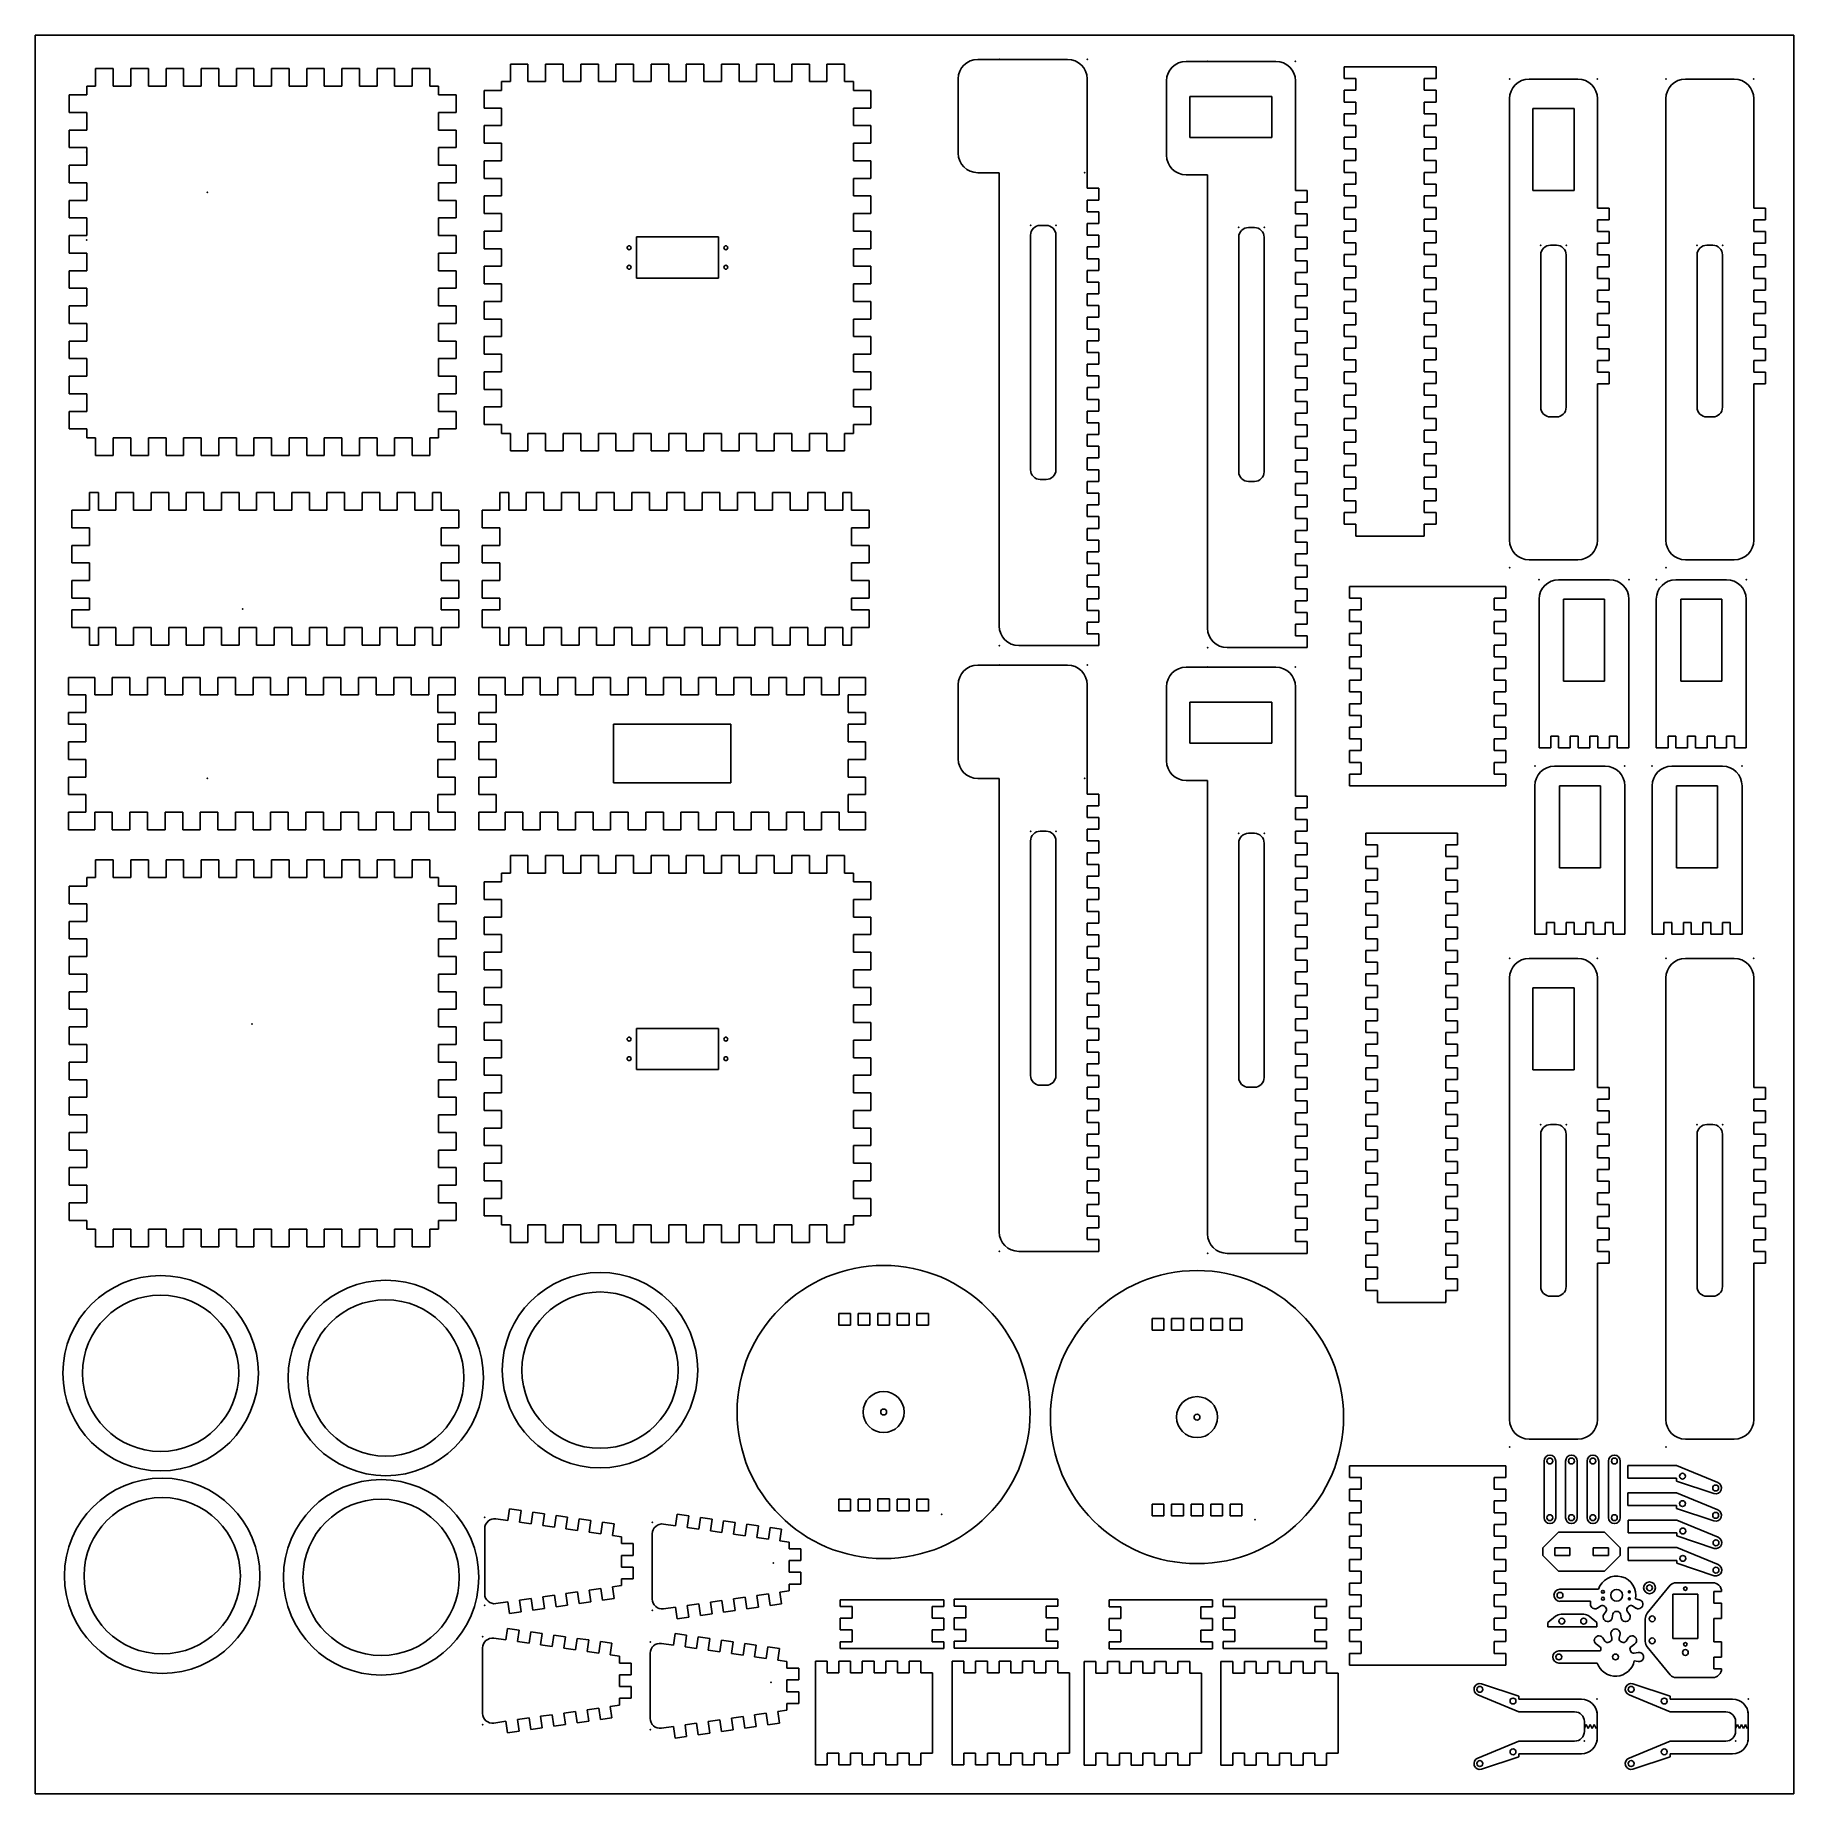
# Model space of a CAD drawing. Header units: centimetres. Extents: x -8.8 to 81.2, y -82 to 8.
import ezdxf

# ---------------------------------------------------------------- set-up
doc = ezdxf.new("R2010")
doc.units = ezdxf.units.CM
doc.header["$MEASUREMENT"] = 0
doc.layers.add('Placa 90x90 v5_Sketch1', color=7, linetype='Continuous')

msp = doc.modelspace()

# ---------------------------------------------------------------- linework, layer by layer
at = {"layer": 'Placa 90x90 v5_Sketch1'}
for p, q in [((-8.818, 8.04), (81.182, 8.04)), ((-8.818, -81.96), (-8.818, 8.04)), ((81.182, 8.04), (81.182, -81.96)), ((-4.823, 6.337), (-5.723, 6.337)), ((-5.723, 6.337), (-5.723, 5.437)), ((-4.823, 5.437), (-4.823, 6.337)), ((-3.023, 6.337), (-3.923, 6.337)), ((-3.923, 6.337), (-3.923, 5.437)), ((-3.023, 5.437), (-3.023, 6.337)), ((-1.223, 6.337), (-2.123, 6.337)), ((-2.123, 6.337), (-2.123, 5.437)), ((-1.223, 5.437), (-1.223, 6.337)), ((-0.323, 6.337), (-0.323, 5.437)), ((0.577, 6.337), (-0.323, 6.337)), ((0.577, 5.437), (0.577, 6.337)), ((1.477, 6.337), (1.477, 5.437)), ((2.377, 6.337), (1.477, 6.337)), ((2.377, 5.437), (2.377, 6.337)), ((3.277, 6.337), (3.277, 5.437)), ((4.177, 6.337), (3.277, 6.337)), ((4.177, 5.437), (4.177, 6.337)), ((5.077, 6.337), (5.077, 5.437)), ((5.977, 6.337), (5.077, 6.337)), ((5.977, 5.437), (5.977, 6.337)), ((6.877, 6.337), (6.877, 5.437)), ((7.777, 6.337), (6.877, 6.337)), ((7.777, 5.437), (7.777, 6.337)), ((9.577, 6.337), (8.677, 6.337)), ((8.677, 6.337), (8.677, 5.437)), ((9.577, 5.437), (9.577, 6.337)), ((11.377, 6.337), (10.477, 6.337)), ((10.477, 6.337), (10.477, 5.437)), ((11.377, 5.437), (11.377, 6.337)), ((15.502, 6.562), (15.502, 5.662)), ((16.402, 6.562), (15.502, 6.562)), ((16.402, 5.662), (16.402, 6.562)), ((18.202, 6.562), (17.302, 6.562)), ((17.302, 6.562), (17.302, 5.662)), ((18.202, 5.662), (18.202, 6.562)), ((19.102, 6.562), (19.102, 5.662)), ((20.002, 6.562), (19.102, 6.562)), ((20.002, 5.662), (20.002, 6.562)), ((21.802, 6.562), (20.902, 6.562)), ((20.902, 6.562), (20.902, 5.662)), ((21.802, 5.662), (21.802, 6.562)), ((22.702, 6.562), (22.702, 5.662)), ((23.602, 6.562), (22.702, 6.562)), ((23.602, 5.662), (23.602, 6.562)), ((24.502, 6.562), (24.502, 5.662)), ((25.402, 6.562), (24.502, 6.562)), ((25.402, 5.662), (25.402, 6.562)), ((27.202, 6.562), (26.302, 6.562)), ((26.302, 6.562), (26.302, 5.662)), ((27.202, 5.662), (27.202, 6.562)), ((28.102, 6.562), (28.102, 5.662)), ((29.002, 6.562), (28.102, 6.562)), ((29.002, 5.662), (29.002, 6.562)), ((30.802, 6.562), (29.902, 6.562)), ((29.902, 6.562), (29.902, 5.662)), ((30.802, 5.662), (30.802, 6.562)), ((32.602, 6.562), (31.702, 6.562)), ((31.702, 6.562), (31.702, 5.662)), ((32.602, 5.662), (32.602, 6.562)), ((39.418, 6.802), (44.018, 6.802)), ((50.076, 6.698), (54.676, 6.698)), ((58.172, 5.818), (58.172, 6.418)), ((58.172, 6.418), (58.772, 6.418)), ((58.772, 6.418), (62.272, 6.418)), ((62.872, 6.418), (62.272, 6.418)), ((62.872, 5.818), (62.872, 6.418)), ((-6.173, 5.437), (-5.723, 5.437)), ((-6.173, 4.987), (-6.173, 5.437)), ((-4.823, 5.437), (-3.923, 5.437)), ((-3.023, 5.437), (-2.123, 5.437)), ((-1.223, 5.437), (-0.323, 5.437)), ((0.577, 5.437), (1.477, 5.437)), ((2.377, 5.437), (3.277, 5.437)), ((4.177, 5.437), (5.077, 5.437)), ((5.977, 5.437), (6.877, 5.437)), ((7.777, 5.437), (8.677, 5.437)), ((9.577, 5.437), (10.477, 5.437)), ((11.377, 5.437), (11.827, 5.437)), ((11.827, 5.437), (11.827, 4.987)), ((15.052, 5.212), (15.052, 5.662)), ((15.052, 5.662), (15.502, 5.662)), ((16.402, 5.662), (17.302, 5.662)), ((18.202, 5.662), (19.102, 5.662)), ((20.002, 5.662), (20.902, 5.662)), ((21.802, 5.662), (22.702, 5.662)), ((23.602, 5.662), (24.502, 5.662)), ((25.402, 5.662), (26.302, 5.662)), ((27.202, 5.662), (28.102, 5.662)), ((29.002, 5.662), (29.902, 5.662)), ((30.802, 5.662), (31.702, 5.662)), ((32.602, 5.662), (33.052, 5.662)), ((33.052, 5.662), (33.052, 5.212)), ((38.418, 5.802), (38.418, 2.002)), ((45.018, 5.802), (45.018, 0.202)), ((49.076, 5.698), (49.076, 1.898)), ((55.676, 5.698), (55.676, 0.898)), ((58.772, 5.818), (58.172, 5.818)), ((58.772, 5.218), (58.772, 5.818)), ((62.272, 5.818), (62.872, 5.818)), ((62.272, 5.218), (62.272, 5.818)), ((67.632, 5.793), (70.132, 5.793)), ((75.632, 5.793), (78.132, 5.793)), ((-7.073, 4.987), (-7.073, 4.087)), ((-6.173, 4.987), (-7.073, 4.987)), ((11.827, 4.987), (12.727, 4.987)), ((12.727, 4.987), (12.727, 4.087)), ((14.152, 5.212), (14.152, 4.312)), ((15.052, 5.212), (14.152, 5.212)), ((33.052, 5.212), (33.952, 5.212)), ((33.952, 5.212), (33.952, 4.312)), ((50.276, 2.805), (50.276, 4.905)), ((50.276, 4.905), (54.476, 4.905)), ((54.476, 4.905), (54.476, 2.805)), ((58.172, 4.618), (58.172, 5.218)), ((58.172, 5.218), (58.772, 5.218)), ((58.172, 4.618), (58.772, 4.618)), ((58.772, 4.618), (58.772, 4.018)), ((62.872, 5.218), (62.272, 5.218)), ((62.272, 4.618), (62.872, 4.618)), ((62.272, 4.018), (62.272, 4.618)), ((62.872, 4.618), (62.872, 5.218)), ((66.632, -17.807), (66.632, 4.793)), ((71.132, 4.793), (71.132, 0.393)), ((74.632, -17.807), (74.632, 4.793)), ((79.132, 4.793), (79.132, 0.393)), ((-7.073, 4.087), (-6.173, 4.087)), ((-6.173, 3.187), (-6.173, 4.087)), ((12.727, 4.087), (11.827, 4.087)), ((11.827, 4.087), (11.827, 3.187)), ((14.152, 4.312), (15.052, 4.312)), ((15.052, 3.412), (15.052, 4.312)), ((33.952, 4.312), (33.052, 4.312)), ((33.052, 4.312), (33.052, 3.412)), ((58.172, 4.018), (58.172, 3.418)), ((58.772, 4.018), (58.172, 4.018)), ((62.872, 4.018), (62.272, 4.018)), ((62.872, 3.418), (62.872, 4.018)), ((67.832, 0.093), (67.832, 4.293)), ((67.832, 4.293), (69.932, 4.293)), ((69.932, 4.293), (69.932, 0.093)), ((-6.173, 3.187), (-7.073, 3.187)), ((-7.073, 3.187), (-7.073, 2.287)), ((11.827, 3.187), (12.727, 3.187)), ((12.727, 3.187), (12.727, 2.287)), ((14.152, 3.412), (14.152, 2.512)), ((15.052, 3.412), (14.152, 3.412)), ((33.052, 3.412), (33.952, 3.412)), ((33.952, 3.412), (33.952, 2.512)), ((54.476, 2.805), (50.276, 2.805)), ((58.172, 3.418), (58.772, 3.418)), ((58.172, 2.818), (58.172, 2.218)), ((58.772, 2.818), (58.172, 2.818)), ((58.772, 3.418), (58.772, 2.818)), ((62.272, 2.818), (62.272, 3.418)), ((62.272, 3.418), (62.872, 3.418)), ((62.872, 2.818), (62.272, 2.818)), ((62.872, 2.218), (62.872, 2.818)), ((-7.073, 2.287), (-6.173, 2.287)), ((-6.173, 1.387), (-6.173, 2.287)), ((12.727, 2.287), (11.827, 2.287)), ((11.827, 2.287), (11.827, 1.387)), ((14.152, 2.512), (15.052, 2.512)), ((15.052, 1.612), (15.052, 2.512)), ((33.952, 2.512), (33.052, 2.512)), ((33.052, 2.512), (33.052, 1.612)), ((58.172, 2.218), (58.772, 2.218)), ((58.772, 2.218), (58.772, 1.618)), ((62.272, 2.218), (62.872, 2.218)), ((62.272, 1.618), (62.272, 2.218)), ((-6.173, 1.387), (-7.073, 1.387)), ((-7.073, 1.387), (-7.073, 0.487)), ((11.827, 1.387), (12.727, 1.387)), ((12.727, 1.387), (12.727, 0.487)), ((15.052, 1.612), (14.152, 1.612)), ((14.152, 1.612), (14.152, 0.712)), ((33.052, 1.612), (33.952, 1.612)), ((33.952, 1.612), (33.952, 0.712)), ((39.418, 1.002), (40.518, 1.002)), ((40.518, 1.002), (40.518, -22.198)), ((58.172, 1.618), (58.172, 1.018)), ((58.772, 1.618), (58.172, 1.618)), ((58.172, 1.018), (58.772, 1.018)), ((58.772, 1.018), (58.772, 0.418)), ((62.872, 1.618), (62.272, 1.618)), ((62.272, 0.418), (62.272, 1.018)), ((62.272, 1.018), (62.872, 1.018)), ((62.872, 1.018), (62.872, 1.618)), ((-7.073, 0.487), (-6.173, 0.487)), ((-6.173, -0.413), (-6.173, 0.487)), ((12.727, 0.487), (11.827, 0.487)), ((11.827, 0.487), (11.827, -0.413)), ((14.152, 0.712), (15.052, 0.712)), ((15.052, -0.188), (15.052, 0.712)), ((33.952, 0.712), (33.052, 0.712)), ((33.052, 0.712), (33.052, -0.188)), ((45.018, 0.202), (45.618, 0.202)), ((45.618, 0.202), (45.618, -0.398)), ((50.076, 0.898), (51.176, 0.898)), ((51.176, 0.898), (51.176, -22.302)), ((55.676, 0.898), (55.676, 0.098)), ((55.676, 0.098), (56.276, 0.098)), ((56.276, 0.098), (56.276, -0.502)), ((58.172, 0.418), (58.172, -0.182)), ((58.772, 0.418), (58.172, 0.418)), ((62.872, 0.418), (62.272, 0.418)), ((62.872, -0.182), (62.872, 0.418)), ((69.932, 0.093), (67.832, 0.093)), ((71.132, 0.393), (71.132, -0.207)), ((79.132, 0.393), (79.132, -0.207)), ((-6.173, -0.413), (-7.073, -0.413)), ((-7.073, -0.413), (-7.073, -1.313)), ((11.827, -0.413), (12.727, -0.413)), ((12.727, -0.413), (12.727, -1.313)), ((15.052, -0.188), (14.152, -0.188)), ((14.152, -0.188), (14.152, -1.088)), ((33.052, -0.188), (33.952, -0.188)), ((33.952, -0.188), (33.952, -1.088)), ((45.618, -0.398), (45.018, -0.398)), ((45.018, -0.398), (45.018, -0.998)), ((56.276, -0.502), (55.676, -0.502)), ((55.676, -0.502), (55.676, -1.102)), ((58.172, -0.182), (58.772, -0.182)), ((58.172, -0.782), (58.172, -1.382)), ((58.772, -0.782), (58.172, -0.782)), ((58.772, -0.182), (58.772, -0.782)), ((62.272, -0.782), (62.272, -0.182)), ((62.272, -0.182), (62.872, -0.182)), ((62.872, -0.782), (62.272, -0.782)), ((62.872, -1.382), (62.872, -0.782)), ((71.132, -0.207), (71.132, -0.807)), ((71.132, -0.807), (71.732, -0.807)), ((71.732, -0.807), (71.732, -1.407)), ((79.132, -0.207), (79.132, -0.807)), ((79.132, -0.807), (79.732, -0.807)), ((79.732, -0.807), (79.732, -1.407)), ((-7.073, -1.313), (-6.173, -1.313)), ((-6.173, -2.213), (-6.173, -1.313)), ((11.827, -1.313), (11.827, -2.213)), ((12.727, -1.313), (11.827, -1.313)), ((14.152, -1.088), (15.052, -1.088)), ((15.052, -1.988), (15.052, -1.088)), ((33.052, -1.088), (33.052, -1.988)), ((33.952, -1.088), (33.052, -1.088)), ((42.618, -1.698), (42.918, -1.698)), ((45.018, -0.998), (45.618, -0.998)), ((45.618, -1.598), (45.018, -1.598)), ((45.018, -1.598), (45.018, -2.198)), ((45.618, -0.998), (45.618, -1.598)), ((55.676, -1.102), (56.276, -1.102)), ((56.276, -1.702), (55.676, -1.702)), ((55.676, -1.702), (55.676, -2.302)), ((56.276, -1.102), (56.276, -1.702)), ((58.172, -1.382), (58.772, -1.382)), ((58.772, -1.382), (58.772, -1.982)), ((62.272, -1.982), (62.272, -1.382)), ((62.272, -1.382), (62.872, -1.382)), ((71.132, -1.407), (71.132, -2.007)), ((71.732, -1.407), (71.132, -1.407)), ((79.732, -1.407), (79.132, -1.407)), ((79.132, -1.407), (79.132, -2.007)), ((-7.073, -2.213), (-7.073, -3.113)), ((-6.173, -2.213), (-7.073, -2.213)), ((11.827, -2.213), (12.727, -2.213)), ((12.727, -2.213), (12.727, -3.113)), ((15.052, -1.988), (14.152, -1.988)), ((14.152, -1.988), (14.152, -2.888)), ((21.952, -4.388), (21.952, -2.288)), ((21.952, -2.288), (26.152, -2.288)), ((26.152, -2.288), (26.152, -4.388)), ((33.052, -1.988), (33.952, -1.988)), ((33.952, -1.988), (33.952, -2.888)), ((42.118, -14.198), (42.118, -2.198)), ((43.418, -2.198), (43.418, -14.198)), ((45.618, -2.198), (45.018, -2.198)), ((45.618, -2.798), (45.618, -2.198)), ((52.776, -14.302), (52.776, -2.302)), ((53.276, -1.802), (53.576, -1.802)), ((54.076, -2.302), (54.076, -14.302)), ((56.276, -2.302), (55.676, -2.302)), ((56.276, -2.902), (56.276, -2.302)), ((58.172, -1.982), (58.172, -2.582)), ((58.772, -1.982), (58.172, -1.982)), ((58.172, -2.582), (58.772, -2.582)), ((58.772, -2.582), (58.772, -3.182)), ((62.872, -1.982), (62.272, -1.982)), ((62.272, -3.182), (62.272, -2.582)), ((62.272, -2.582), (62.872, -2.582)), ((62.872, -2.582), (62.872, -1.982)), ((71.132, -2.007), (71.732, -2.007)), ((71.732, -2.607), (71.132, -2.607)), ((71.132, -2.607), (71.132, -3.207)), ((71.732, -2.007), (71.732, -2.607)), ((79.132, -2.007), (79.732, -2.007)), ((79.132, -2.607), (79.132, -3.207)), ((79.732, -2.607), (79.132, -2.607)), ((79.732, -2.007), (79.732, -2.607)), ((-7.073, -3.113), (-6.173, -3.113)), ((-6.173, -4.013), (-6.173, -3.113)), ((12.727, -3.113), (11.827, -3.113)), ((11.827, -3.113), (11.827, -4.013)), ((14.152, -2.888), (15.052, -2.888)), ((15.052, -3.788), (15.052, -2.888)), ((33.052, -2.888), (33.052, -3.788)), ((33.952, -2.888), (33.052, -2.888)), ((45.018, -2.798), (45.618, -2.798)), ((45.018, -2.798), (45.018, -3.398)), ((45.018, -3.398), (45.618, -3.398)), ((45.618, -3.398), (45.618, -3.998)), ((55.676, -2.902), (55.676, -3.502)), ((55.676, -2.902), (56.276, -2.902)), ((55.676, -3.502), (56.276, -3.502)), ((56.276, -3.502), (56.276, -4.102)), ((58.772, -3.182), (58.172, -3.182)), ((58.172, -3.182), (58.172, -3.782)), ((62.872, -3.182), (62.272, -3.182)), ((62.872, -3.782), (62.872, -3.182)), ((68.232, -11), (68.232, -3.207)), ((68.732, -2.707), (69.032, -2.707)), ((69.532, -3.207), (69.532, -11)), ((71.732, -3.207), (71.132, -3.207)), ((71.732, -3.807), (71.732, -3.207)), ((76.232, -11), (76.232, -3.207)), ((76.732, -2.707), (77.032, -2.707)), ((77.532, -3.207), (77.532, -11)), ((79.732, -3.207), (79.132, -3.207)), ((79.732, -3.807), (79.732, -3.207)), ((-7.073, -4.013), (-7.073, -4.913)), ((-6.173, -4.013), (-7.073, -4.013)), ((11.827, -4.013), (12.727, -4.013)), ((12.727, -4.013), (12.727, -4.913)), ((15.052, -3.788), (14.152, -3.788)), ((14.152, -3.788), (14.152, -4.688)), ((26.152, -4.388), (21.952, -4.388)), ((33.052, -3.788), (33.952, -3.788)), ((33.952, -3.788), (33.952, -4.688)), ((45.618, -3.998), (45.018, -3.998)), ((45.018, -3.998), (45.018, -4.598)), ((56.276, -4.102), (55.676, -4.102)), ((55.676, -4.102), (55.676, -4.702)), ((58.172, -3.782), (58.772, -3.782)), ((58.172, -4.382), (58.172, -4.982)), ((58.772, -4.382), (58.172, -4.382)), ((58.772, -3.782), (58.772, -4.382)), ((62.272, -4.382), (62.272, -3.782)), ((62.272, -3.782), (62.872, -3.782)), ((62.872, -4.382), (62.272, -4.382)), ((62.872, -4.982), (62.872, -4.382)), ((71.132, -3.807), (71.132, -4.407)), ((71.132, -3.807), (71.732, -3.807)), ((71.132, -4.407), (71.732, -4.407)), ((71.732, -4.407), (71.732, -5.007)), ((79.132, -3.807), (79.732, -3.807)), ((79.132, -3.807), (79.132, -4.407)), ((79.132, -4.407), (79.732, -4.407)), ((79.732, -4.407), (79.732, -5.007)), ((-7.073, -4.913), (-6.173, -4.913)), ((-6.173, -5.813), (-6.173, -4.913)), ((12.727, -4.913), (11.827, -4.913)), ((11.827, -4.913), (11.827, -5.813)), ((14.152, -4.688), (15.052, -4.688)), ((15.052, -5.588), (15.052, -4.688)), ((33.052, -4.688), (33.052, -5.588)), ((33.952, -4.688), (33.052, -4.688)), ((45.018, -4.598), (45.618, -4.598)), ((45.618, -5.198), (45.018, -5.198)), ((45.018, -5.198), (45.018, -5.798)), ((45.618, -4.598), (45.618, -5.198)), ((55.676, -4.702), (56.276, -4.702)), ((55.676, -5.302), (55.676, -5.902)), ((56.276, -5.302), (55.676, -5.302)), ((56.276, -4.702), (56.276, -5.302)), ((58.172, -4.982), (58.772, -4.982)), ((58.772, -4.982), (58.772, -5.582)), ((62.272, -5.582), (62.272, -4.982)), ((62.272, -4.982), (62.872, -4.982)), ((71.732, -5.007), (71.132, -5.007)), ((71.132, -5.007), (71.132, -5.607)), ((79.732, -5.007), (79.132, -5.007)), ((79.132, -5.007), (79.132, -5.607)), ((-7.073, -5.813), (-7.073, -6.713)), ((-6.173, -5.813), (-7.073, -5.813)), ((11.827, -5.813), (12.727, -5.813)), ((12.727, -5.813), (12.727, -6.713)), ((15.052, -5.588), (14.152, -5.588)), ((14.152, -5.588), (14.152, -6.488)), ((33.052, -5.588), (33.952, -5.588)), ((33.952, -5.588), (33.952, -6.488)), ((45.018, -5.798), (45.618, -5.798)), ((45.618, -5.798), (45.618, -6.398)), ((55.676, -5.902), (56.276, -5.902)), ((56.276, -5.902), (56.276, -6.502)), ((58.772, -5.582), (58.172, -5.582)), ((58.172, -5.582), (58.172, -6.182)), ((58.172, -6.182), (58.772, -6.182)), ((58.772, -6.182), (58.772, -6.782)), ((62.872, -5.582), (62.272, -5.582)), ((62.272, -6.782), (62.272, -6.182)), ((62.272, -6.182), (62.872, -6.182)), ((62.872, -6.182), (62.872, -5.582)), ((71.132, -5.607), (71.732, -5.607)), ((71.132, -6.207), (71.132, -6.807)), ((71.732, -6.207), (71.132, -6.207)), ((71.732, -5.607), (71.732, -6.207)), ((79.132, -5.607), (79.732, -5.607)), ((79.732, -6.207), (79.132, -6.207)), ((79.132, -6.207), (79.132, -6.807)), ((79.732, -5.607), (79.732, -6.207)), ((-7.073, -6.713), (-6.173, -6.713)), ((-6.173, -7.613), (-6.173, -6.713)), ((12.727, -6.713), (11.827, -6.713)), ((11.827, -6.713), (11.827, -7.613)), ((14.152, -6.488), (15.052, -6.488)), ((15.052, -7.388), (15.052, -6.488)), ((33.052, -6.488), (33.052, -7.388)), ((33.952, -6.488), (33.052, -6.488)), ((45.618, -6.398), (45.018, -6.398)), ((45.018, -6.398), (45.018, -6.998)), ((45.018, -6.998), (45.618, -6.998)), ((45.618, -6.998), (45.618, -7.598)), ((55.676, -6.502), (55.676, -7.102)), ((56.276, -6.502), (55.676, -6.502)), ((55.676, -7.102), (56.276, -7.102)), ((56.276, -7.102), (56.276, -7.702)), ((58.772, -6.782), (58.172, -6.782)), ((58.172, -6.782), (58.172, -7.382)), ((62.872, -6.782), (62.272, -6.782)), ((62.872, -7.382), (62.872, -6.782)), ((71.132, -6.807), (71.732, -6.807)), ((71.732, -6.807), (71.732, -7.407)), ((79.132, -6.807), (79.732, -6.807)), ((79.732, -6.807), (79.732, -7.407)), ((-6.173, -7.613), (-7.073, -7.613)), ((-7.073, -7.613), (-7.073, -8.513)), ((11.827, -7.613), (12.727, -7.613)), ((12.727, -7.613), (12.727, -8.513)), ((15.052, -7.388), (14.152, -7.388)), ((14.152, -7.388), (14.152, -8.288)), ((33.052, -7.388), (33.952, -7.388)), ((33.952, -7.388), (33.952, -8.288)), ((45.018, -7.598), (45.018, -8.198)), ((45.618, -7.598), (45.018, -7.598)), ((56.276, -7.702), (55.676, -7.702)), ((55.676, -7.702), (55.676, -8.302)), ((58.172, -7.382), (58.772, -7.382)), ((58.772, -7.982), (58.172, -7.982)), ((58.172, -7.982), (58.172, -8.582)), ((58.772, -7.382), (58.772, -7.982)), ((62.272, -7.982), (62.272, -7.382)), ((62.272, -7.382), (62.872, -7.382)), ((62.872, -7.982), (62.272, -7.982)), ((62.872, -8.582), (62.872, -7.982)), ((71.732, -7.407), (71.132, -7.407)), ((71.132, -7.407), (71.132, -8.007)), ((71.132, -8.007), (71.732, -8.007)), ((71.732, -8.007), (71.732, -8.607)), ((79.732, -7.407), (79.132, -7.407)), ((79.132, -7.407), (79.132, -8.007)), ((79.132, -8.007), (79.732, -8.007)), ((79.732, -8.007), (79.732, -8.607)), ((-7.073, -8.513), (-6.173, -8.513)), ((-6.173, -9.413), (-6.173, -8.513)), ((12.727, -8.513), (11.827, -8.513)), ((11.827, -8.513), (11.827, -9.413)), ((14.152, -8.288), (15.052, -8.288)), ((15.052, -9.188), (15.052, -8.288)), ((33.952, -8.288), (33.052, -8.288)), ((33.052, -8.288), (33.052, -9.188)), ((45.018, -8.198), (45.618, -8.198)), ((45.018, -8.798), (45.018, -9.398)), ((45.618, -8.798), (45.018, -8.798)), ((45.618, -8.198), (45.618, -8.798)), ((55.676, -8.302), (56.276, -8.302)), ((56.276, -8.902), (55.676, -8.902)), ((55.676, -8.902), (55.676, -9.502)), ((56.276, -8.302), (56.276, -8.902)), ((58.172, -8.582), (58.772, -8.582)), ((58.772, -8.582), (58.772, -9.182)), ((62.272, -8.582), (62.872, -8.582)), ((62.272, -9.182), (62.272, -8.582)), ((71.732, -8.607), (71.132, -8.607)), ((71.132, -8.607), (71.132, -9.207)), ((79.132, -8.607), (79.132, -9.207)), ((79.732, -8.607), (79.132, -8.607)), ((-6.173, -9.413), (-7.073, -9.413)), ((-7.073, -9.413), (-7.073, -10.313)), ((11.827, -9.413), (12.727, -9.413)), ((12.727, -9.413), (12.727, -10.313)), ((14.152, -9.188), (14.152, -10.088)), ((15.052, -9.188), (14.152, -9.188)), ((33.052, -9.188), (33.952, -9.188)), ((33.952, -9.188), (33.952, -10.088)), ((45.618, -9.398), (45.018, -9.398)), ((45.618, -9.998), (45.618, -9.398)), ((56.276, -9.502), (55.676, -9.502)), ((56.276, -10.102), (56.276, -9.502)), ((58.772, -9.182), (58.172, -9.182)), ((58.172, -9.182), (58.172, -9.782)), ((58.172, -9.782), (58.772, -9.782)), ((58.772, -9.782), (58.772, -10.382)), ((62.872, -9.182), (62.272, -9.182)), ((62.272, -10.382), (62.272, -9.782)), ((62.272, -9.782), (62.872, -9.782)), ((62.872, -9.782), (62.872, -9.182)), ((71.132, -9.207), (71.732, -9.207)), ((71.132, -9.807), (71.132, -17.807)), ((71.732, -9.807), (71.132, -9.807)), ((71.732, -9.207), (71.732, -9.807)), ((79.132, -9.207), (79.732, -9.207)), ((79.732, -9.807), (79.132, -9.807)), ((79.132, -9.807), (79.132, -17.807)), ((79.732, -9.207), (79.732, -9.807)), ((-7.073, -10.313), (-6.173, -10.313)), ((-6.173, -11.213), (-6.173, -10.313)), ((11.827, -10.313), (11.827, -11.213)), ((12.727, -10.313), (11.827, -10.313)), ((14.152, -10.088), (15.052, -10.088)), ((15.052, -10.988), (15.052, -10.088)), ((33.052, -10.088), (33.052, -10.988)), ((33.952, -10.088), (33.052, -10.088)), ((45.018, -9.998), (45.618, -9.998)), ((45.018, -9.998), (45.018, -10.598)), ((45.618, -10.598), (45.018, -10.598)), ((45.618, -11.198), (45.618, -10.598)), ((55.676, -10.102), (56.276, -10.102)), ((55.676, -10.102), (55.676, -10.702)), ((56.276, -10.702), (55.676, -10.702)), ((56.276, -11.302), (56.276, -10.702)), ((58.172, -10.382), (58.172, -10.982)), ((58.772, -10.382), (58.172, -10.382)), ((62.872, -10.382), (62.272, -10.382)), ((62.872, -10.982), (62.872, -10.382)), ((-6.173, -11.213), (-7.073, -11.213)), ((-7.073, -11.213), (-7.073, -12.113)), ((11.827, -11.213), (12.727, -11.213)), ((12.727, -11.213), (12.727, -12.113)), ((14.152, -10.988), (14.152, -11.888)), ((15.052, -10.988), (14.152, -10.988)), ((33.052, -10.988), (33.952, -10.988)), ((33.952, -10.988), (33.952, -11.888)), ((45.018, -11.198), (45.018, -11.798)), ((45.018, -11.198), (45.618, -11.198)), ((55.676, -11.302), (55.676, -11.902)), ((55.676, -11.302), (56.276, -11.302)), ((58.172, -10.982), (58.772, -10.982)), ((58.172, -11.582), (58.172, -12.182)), ((58.772, -11.582), (58.172, -11.582)), ((58.772, -10.982), (58.772, -11.582)), ((62.272, -11.582), (62.272, -10.982)), ((62.272, -10.982), (62.872, -10.982)), ((62.872, -11.582), (62.272, -11.582)), ((62.872, -12.182), (62.872, -11.582)), ((68.732, -11.5), (69.032, -11.5)), ((76.732, -11.5), (77.032, -11.5)), ((-7.073, -12.113), (-6.173, -12.113)), ((-6.173, -12.563), (-6.173, -12.113)), ((-5.723, -12.563), (-6.173, -12.563)), ((-5.723, -13.463), (-5.723, -12.563)), ((-3.923, -12.563), (-4.823, -12.563)), ((-4.823, -12.563), (-4.823, -13.463)), ((-3.923, -13.463), (-3.923, -12.563)), ((-2.123, -12.563), (-3.023, -12.563)), ((-3.023, -12.563), (-3.023, -13.463)), ((-2.123, -13.463), (-2.123, -12.563)), ((-1.223, -12.563), (-1.223, -13.463)), ((-0.323, -12.563), (-1.223, -12.563)), ((-0.323, -13.463), (-0.323, -12.563)), ((0.577, -12.563), (0.577, -13.463)), ((1.477, -12.563), (0.577, -12.563)), ((1.477, -13.463), (1.477, -12.563)), ((2.377, -12.563), (2.377, -13.463)), ((3.277, -12.563), (2.377, -12.563)), ((3.277, -13.463), (3.277, -12.563)), ((5.077, -12.563), (4.177, -12.563)), ((4.177, -12.563), (4.177, -13.463)), ((5.077, -13.463), (5.077, -12.563)), ((6.877, -12.563), (5.977, -12.563)), ((5.977, -12.563), (5.977, -13.463)), ((6.877, -13.463), (6.877, -12.563)), ((8.677, -12.563), (7.777, -12.563)), ((7.777, -12.563), (7.777, -13.463)), ((8.677, -13.463), (8.677, -12.563)), ((10.477, -12.563), (9.577, -12.563)), ((9.577, -12.563), (9.577, -13.463)), ((10.477, -13.463), (10.477, -12.563)), ((11.377, -12.563), (11.377, -13.463)), ((11.827, -12.563), (11.377, -12.563)), ((12.727, -12.113), (11.827, -12.113)), ((11.827, -12.113), (11.827, -12.563)), ((14.152, -11.888), (15.052, -11.888)), ((15.052, -12.338), (15.052, -11.888)), ((15.502, -12.338), (15.052, -12.338)), ((15.502, -13.238), (15.502, -12.338)), ((17.302, -12.338), (16.402, -12.338)), ((16.402, -12.338), (16.402, -13.238)), ((17.302, -13.238), (17.302, -12.338)), ((18.202, -12.338), (18.202, -13.238)), ((19.102, -12.338), (18.202, -12.338)), ((19.102, -13.238), (19.102, -12.338)), ((20.902, -12.338), (20.002, -12.338)), ((20.002, -12.338), (20.002, -13.238)), ((20.902, -13.238), (20.902, -12.338)), ((21.802, -12.338), (21.802, -13.238)), ((22.702, -12.338), (21.802, -12.338)), ((22.702, -13.238), (22.702, -12.338)), ((23.602, -12.338), (23.602, -13.238)), ((24.502, -12.338), (23.602, -12.338)), ((24.502, -13.238), (24.502, -12.338)), ((26.302, -12.338), (25.402, -12.338)), ((25.402, -12.338), (25.402, -13.238)), ((26.302, -13.238), (26.302, -12.338)), ((28.102, -12.338), (27.202, -12.338)), ((27.202, -12.338), (27.202, -13.238)), ((28.102, -13.238), (28.102, -12.338)), ((29.902, -12.338), (29.002, -12.338)), ((29.002, -12.338), (29.002, -13.238)), ((29.902, -13.238), (29.902, -12.338)), ((31.702, -12.338), (30.802, -12.338)), ((30.802, -12.338), (30.802, -13.238)), ((31.702, -13.238), (31.702, -12.338)), ((32.602, -12.338), (32.602, -13.238)), ((33.052, -12.338), (32.602, -12.338)), ((33.052, -11.888), (33.052, -12.338)), ((33.952, -11.888), (33.052, -11.888)), ((45.618, -11.798), (45.018, -11.798)), ((45.018, -12.398), (45.018, -12.998)), ((45.018, -12.398), (45.618, -12.398)), ((45.618, -12.398), (45.618, -11.798)), ((56.276, -11.902), (55.676, -11.902)), ((55.676, -12.502), (56.276, -12.502)), ((55.676, -12.502), (55.676, -13.102)), ((56.276, -12.502), (56.276, -11.902)), ((58.172, -12.182), (58.772, -12.182)), ((58.772, -12.182), (58.772, -12.782)), ((62.272, -12.782), (62.272, -12.182)), ((62.272, -12.182), (62.872, -12.182)), ((-4.823, -13.463), (-5.723, -13.463)), ((-3.023, -13.463), (-3.923, -13.463)), ((-1.223, -13.463), (-2.123, -13.463)), ((0.577, -13.463), (-0.323, -13.463)), ((2.377, -13.463), (1.477, -13.463)), ((4.177, -13.463), (3.277, -13.463)), ((5.977, -13.463), (5.077, -13.463)), ((7.777, -13.463), (6.877, -13.463)), ((9.577, -13.463), (8.677, -13.463)), ((11.377, -13.463), (10.477, -13.463)), ((16.402, -13.238), (15.502, -13.238)), ((18.202, -13.238), (17.302, -13.238)), ((20.002, -13.238), (19.102, -13.238)), ((21.802, -13.238), (20.902, -13.238)), ((23.602, -13.238), (22.702, -13.238)), ((25.402, -13.238), (24.502, -13.238)), ((27.202, -13.238), (26.302, -13.238)), ((29.002, -13.238), (28.102, -13.238)), ((30.802, -13.238), (29.902, -13.238)), ((32.602, -13.238), (31.702, -13.238)), ((45.618, -12.998), (45.018, -12.998)), ((45.618, -13.598), (45.618, -12.998)), ((56.276, -13.102), (55.676, -13.102)), ((56.276, -13.702), (56.276, -13.102)), ((58.172, -12.782), (58.172, -13.382)), ((58.772, -12.782), (58.172, -12.782)), ((58.172, -13.382), (58.772, -13.382)), ((58.772, -13.382), (58.772, -13.982)), ((62.872, -12.782), (62.272, -12.782)), ((62.272, -13.382), (62.872, -13.382)), ((62.272, -13.982), (62.272, -13.382)), ((62.872, -13.382), (62.872, -12.782)), ((45.018, -13.598), (45.018, -14.198)), ((45.018, -13.598), (45.618, -13.598)), ((45.618, -14.198), (45.018, -14.198)), ((45.618, -14.798), (45.618, -14.198)), ((55.676, -13.702), (56.276, -13.702)), ((55.676, -13.702), (55.676, -14.302)), ((56.276, -14.302), (55.676, -14.302)), ((56.276, -14.902), (56.276, -14.302)), ((58.172, -13.982), (58.172, -14.582)), ((58.772, -13.982), (58.172, -13.982)), ((62.872, -13.982), (62.272, -13.982)), ((62.872, -14.582), (62.872, -13.982)), ((42.918, -14.698), (42.618, -14.698)), ((45.018, -14.798), (45.618, -14.798)), ((45.018, -14.798), (45.018, -15.398)), ((53.576, -14.802), (53.276, -14.802)), ((55.676, -14.902), (55.676, -15.502)), ((55.676, -14.902), (56.276, -14.902)), ((58.172, -14.582), (58.772, -14.582)), ((58.172, -15.182), (58.172, -15.782)), ((58.772, -15.182), (58.172, -15.182)), ((58.772, -14.582), (58.772, -15.182)), ((62.272, -14.582), (62.872, -14.582)), ((62.272, -15.182), (62.272, -14.582)), ((62.872, -15.182), (62.272, -15.182)), ((62.872, -15.782), (62.872, -15.182)), ((-6.035, -15.37), (-6.035, -16.27)), ((-5.585, -15.37), (-6.035, -15.37)), ((-5.585, -16.27), (-5.585, -15.37)), ((-3.785, -15.37), (-4.685, -15.37)), ((-4.685, -15.37), (-4.685, -16.27)), ((-3.785, -16.27), (-3.785, -15.37)), ((-1.985, -15.37), (-2.885, -15.37)), ((-2.885, -15.37), (-2.885, -16.27)), ((-1.985, -16.27), (-1.985, -15.37)), ((-0.185, -15.37), (-1.085, -15.37)), ((-1.085, -15.37), (-1.085, -16.27)), ((-0.185, -16.27), (-0.185, -15.37)), ((0.715, -15.37), (0.715, -16.27)), ((1.615, -15.37), (0.715, -15.37)), ((1.615, -16.27), (1.615, -15.37)), ((2.515, -15.37), (2.515, -16.27)), ((3.415, -15.37), (2.515, -15.37)), ((3.415, -16.27), (3.415, -15.37)), ((4.315, -15.37), (4.315, -16.27)), ((5.215, -15.37), (4.315, -15.37)), ((5.215, -16.27), (5.215, -15.37)), ((7.015, -15.37), (6.115, -15.37)), ((6.115, -15.37), (6.115, -16.27)), ((7.015, -16.27), (7.015, -15.37)), ((7.915, -15.37), (7.915, -16.27)), ((8.815, -15.37), (7.915, -15.37)), ((8.815, -16.27), (8.815, -15.37)), ((10.615, -15.37), (9.715, -15.37)), ((9.715, -15.37), (9.715, -16.27)), ((10.615, -16.27), (10.615, -15.37)), ((11.515, -15.37), (11.965, -15.37)), ((11.515, -16.27), (11.515, -15.37)), ((11.965, -15.37), (11.965, -16.27)), ((14.965, -15.37), (14.965, -16.27)), ((15.415, -15.37), (14.965, -15.37)), ((15.415, -16.27), (15.415, -15.37)), ((17.215, -15.37), (16.315, -15.37)), ((16.315, -15.37), (16.315, -16.27)), ((17.215, -16.27), (17.215, -15.37)), ((19.015, -15.37), (18.115, -15.37)), ((18.115, -15.37), (18.115, -16.27)), ((19.015, -16.27), (19.015, -15.37)), ((19.915, -15.37), (19.915, -16.27)), ((20.815, -15.37), (19.915, -15.37)), ((20.815, -16.27), (20.815, -15.37)), ((22.615, -15.37), (21.715, -15.37)), ((21.715, -15.37), (21.715, -16.27)), ((22.615, -16.27), (22.615, -15.37)), ((23.515, -15.37), (23.515, -16.27)), ((24.415, -15.37), (23.515, -15.37)), ((24.415, -16.27), (24.415, -15.37)), ((26.215, -15.37), (25.315, -15.37)), ((25.315, -15.37), (25.315, -16.27)), ((26.215, -16.27), (26.215, -15.37)), ((27.115, -15.37), (27.115, -16.27)), ((28.015, -15.37), (27.115, -15.37)), ((28.015, -16.27), (28.015, -15.37)), ((29.815, -15.37), (28.915, -15.37)), ((28.915, -15.37), (28.915, -16.27)), ((29.815, -16.27), (29.815, -15.37)), ((31.615, -15.37), (30.715, -15.37)), ((30.715, -15.37), (30.715, -16.27)), ((31.615, -16.27), (31.615, -15.37)), ((32.515, -15.37), (32.965, -15.37)), ((32.515, -16.27), (32.515, -15.37)), ((32.965, -15.37), (32.965, -16.27)), ((45.618, -15.398), (45.018, -15.398)), ((45.018, -15.998), (45.018, -16.598)), ((45.018, -15.998), (45.618, -15.998)), ((45.618, -15.998), (45.618, -15.398)), ((56.276, -15.502), (55.676, -15.502)), ((55.676, -16.102), (56.276, -16.102)), ((55.676, -16.102), (55.676, -16.702)), ((56.276, -16.102), (56.276, -15.502)), ((58.172, -15.782), (58.772, -15.782)), ((58.772, -15.782), (58.772, -16.382)), ((62.272, -16.382), (62.272, -15.782)), ((62.272, -15.782), (62.872, -15.782)), ((-6.035, -16.27), (-6.935, -16.27)), ((-6.935, -16.27), (-6.935, -17.17)), ((-5.585, -16.27), (-4.685, -16.27)), ((-3.785, -16.27), (-2.885, -16.27)), ((-1.985, -16.27), (-1.085, -16.27)), ((-0.185, -16.27), (0.715, -16.27)), ((1.615, -16.27), (2.515, -16.27)), ((3.415, -16.27), (4.315, -16.27)), ((5.215, -16.27), (6.115, -16.27)), ((7.015, -16.27), (7.915, -16.27)), ((8.815, -16.27), (9.715, -16.27)), ((10.615, -16.27), (11.515, -16.27)), ((11.965, -16.27), (12.865, -16.27)), ((12.865, -16.27), (12.865, -17.17)), ((14.065, -16.27), (14.065, -17.17)), ((14.965, -16.27), (14.065, -16.27)), ((15.415, -16.27), (16.315, -16.27)), ((17.215, -16.27), (18.115, -16.27)), ((19.015, -16.27), (19.915, -16.27)), ((20.815, -16.27), (21.715, -16.27)), ((22.615, -16.27), (23.515, -16.27)), ((24.415, -16.27), (25.315, -16.27)), ((26.215, -16.27), (27.115, -16.27)), ((28.015, -16.27), (28.915, -16.27)), ((29.815, -16.27), (30.715, -16.27)), ((31.615, -16.27), (32.515, -16.27)), ((32.965, -16.27), (33.865, -16.27)), ((33.865, -16.27), (33.865, -17.17)), ((45.618, -16.598), (45.018, -16.598)), ((45.618, -17.198), (45.618, -16.598)), ((56.276, -16.702), (55.676, -16.702)), ((56.276, -17.302), (56.276, -16.702)), ((58.772, -16.382), (58.172, -16.382)), ((58.172, -16.382), (58.172, -16.982)), ((58.172, -16.982), (58.772, -16.982)), ((58.772, -16.982), (58.772, -17.592)), ((62.872, -16.382), (62.272, -16.382)), ((62.272, -17.592), (62.272, -16.982)), ((62.272, -16.982), (62.872, -16.982)), ((62.872, -16.982), (62.872, -16.382)), ((-6.935, -17.17), (-6.035, -17.17)), ((-6.035, -18.07), (-6.035, -17.17)), ((11.965, -17.17), (11.965, -18.07)), ((12.865, -17.17), (11.965, -17.17)), ((14.065, -17.17), (14.965, -17.17)), ((14.965, -18.07), (14.965, -17.17)), ((32.965, -17.17), (32.965, -18.07)), ((33.865, -17.17), (32.965, -17.17)), ((45.018, -17.198), (45.618, -17.198)), ((45.018, -17.198), (45.018, -17.798)), ((45.618, -17.798), (45.018, -17.798)), ((45.618, -18.398), (45.618, -17.798)), ((55.676, -17.302), (55.676, -17.902)), ((55.676, -17.302), (56.276, -17.302)), ((56.276, -17.902), (55.676, -17.902)), ((56.276, -18.502), (56.276, -17.902)), ((58.772, -17.592), (62.272, -17.592)), ((-6.935, -18.07), (-6.935, -18.97)), ((-6.035, -18.07), (-6.935, -18.07)), ((11.965, -18.07), (12.865, -18.07)), ((12.865, -18.07), (12.865, -18.97)), ((14.965, -18.07), (14.065, -18.07)), ((14.065, -18.07), (14.065, -18.97)), ((32.965, -18.07), (33.865, -18.07)), ((33.865, -18.07), (33.865, -18.97)), ((45.018, -18.398), (45.618, -18.398)), ((45.018, -18.398), (45.018, -18.998)), ((55.676, -18.502), (56.276, -18.502)), ((55.676, -18.502), (55.676, -19.102)), ((70.132, -18.807), (67.632, -18.807)), ((78.132, -18.807), (75.632, -18.807)), ((-6.935, -18.97), (-6.035, -18.97)), ((-6.035, -19.87), (-6.035, -18.97)), ((11.965, -18.97), (11.965, -19.87)), ((12.865, -18.97), (11.965, -18.97)), ((14.065, -18.97), (14.965, -18.97)), ((14.965, -19.87), (14.965, -18.97)), ((33.865, -18.97), (32.965, -18.97)), ((32.965, -18.97), (32.965, -19.87)), ((45.618, -18.998), (45.018, -18.998)), ((45.018, -19.598), (45.018, -20.198)), ((45.018, -19.598), (45.618, -19.598)), ((45.618, -19.598), (45.618, -18.998)), ((56.276, -19.102), (55.676, -19.102)), ((55.676, -19.702), (56.276, -19.702)), ((55.676, -19.702), (55.676, -20.302)), ((56.276, -19.702), (56.276, -19.102)), ((-6.935, -19.87), (-6.935, -20.77)), ((-6.035, -19.87), (-6.935, -19.87)), ((11.965, -19.87), (12.865, -19.87)), ((12.865, -19.87), (12.865, -20.77)), ((14.965, -19.87), (14.065, -19.87)), ((14.065, -19.87), (14.065, -20.77)), ((32.965, -19.87), (33.865, -19.87)), ((33.865, -19.87), (33.865, -20.77)), ((45.618, -20.198), (45.018, -20.198)), ((45.618, -20.798), (45.618, -20.198)), ((56.276, -20.302), (55.676, -20.302)), ((56.276, -20.902), (56.276, -20.302)), ((58.446, -20.773), (58.446, -20.173)), ((58.446, -20.173), (59.046, -20.173)), ((59.046, -20.173), (65.846, -20.173)), ((65.846, -20.173), (66.446, -20.173)), ((66.446, -20.173), (66.446, -20.773)), ((71.744, -19.826), (69.144, -19.826)), ((77.744, -19.826), (75.144, -19.826)), ((-6.935, -20.77), (-6.035, -20.77)), ((-6.935, -22.27), (-6.935, -21.37)), ((-6.935, -21.37), (-6.035, -21.37)), ((-6.035, -21.37), (-6.035, -20.77)), ((11.965, -20.77), (11.965, -21.37)), ((12.865, -20.77), (11.965, -20.77)), ((12.865, -21.37), (11.965, -21.37)), ((12.865, -22.27), (12.865, -21.37)), ((14.065, -20.77), (14.965, -20.77)), ((14.065, -21.37), (14.965, -21.37)), ((14.065, -22.27), (14.065, -21.37)), ((14.965, -21.37), (14.965, -20.77)), ((32.965, -20.77), (32.965, -21.37)), ((33.865, -20.77), (32.965, -20.77)), ((33.865, -21.37), (32.965, -21.37)), ((33.865, -22.27), (33.865, -21.37)), ((45.018, -20.798), (45.618, -20.798)), ((45.018, -20.798), (45.018, -21.398)), ((45.618, -21.398), (45.018, -21.398)), ((45.618, -21.998), (45.618, -21.398)), ((55.676, -20.902), (55.676, -21.502)), ((55.676, -20.902), (56.276, -20.902)), ((56.276, -21.502), (55.676, -21.502)), ((56.276, -22.102), (56.276, -21.502)), ((59.046, -20.773), (58.446, -20.773)), ((58.446, -21.373), (59.046, -21.373)), ((58.446, -21.973), (58.446, -21.373)), ((59.046, -21.373), (59.046, -20.773)), ((65.846, -20.773), (65.846, -21.373)), ((66.446, -20.773), (65.846, -20.773)), ((65.846, -21.373), (66.446, -21.373)), ((66.446, -21.373), (66.446, -21.973)), ((68.144, -20.826), (68.144, -27.826)), ((69.394, -25.026), (69.394, -20.826)), ((69.394, -20.826), (71.494, -20.826)), ((71.494, -20.826), (71.494, -25.026)), ((72.744, -27.826), (72.744, -20.826)), ((74.144, -20.826), (74.144, -27.826)), ((75.394, -25.026), (75.394, -20.826)), ((75.394, -20.826), (77.494, -20.826)), ((77.494, -20.826), (77.494, -25.026)), ((78.744, -27.826), (78.744, -20.826)), ((-6.035, -22.27), (-6.935, -22.27)), ((-6.035, -23.17), (-6.035, -22.27)), ((-5.585, -22.27), (-5.585, -23.17)), ((-4.685, -22.27), (-5.585, -22.27)), ((-4.685, -23.17), (-4.685, -22.27)), ((-2.885, -22.27), (-3.785, -22.27)), ((-3.785, -22.27), (-3.785, -23.17)), ((-2.885, -23.17), (-2.885, -22.27)), ((-1.985, -22.27), (-1.985, -23.17)), ((-1.085, -22.27), (-1.985, -22.27)), ((-1.085, -23.17), (-1.085, -22.27)), ((0.715, -22.27), (-0.185, -22.27)), ((-0.185, -22.27), (-0.185, -23.17)), ((0.715, -23.17), (0.715, -22.27)), ((2.515, -22.27), (1.615, -22.27)), ((1.615, -22.27), (1.615, -23.17)), ((2.515, -23.17), (2.515, -22.27)), ((4.315, -22.27), (3.415, -22.27)), ((3.415, -22.27), (3.415, -23.17)), ((4.315, -23.17), (4.315, -22.27)), ((6.115, -22.27), (5.215, -22.27)), ((5.215, -22.27), (5.215, -23.17)), ((6.115, -23.17), (6.115, -22.27)), ((7.915, -22.27), (7.015, -22.27)), ((7.015, -22.27), (7.015, -23.17)), ((7.915, -23.17), (7.915, -22.27)), ((8.815, -22.27), (8.815, -23.17)), ((9.715, -22.27), (8.815, -22.27)), ((9.715, -23.17), (9.715, -22.27)), ((11.515, -22.27), (10.615, -22.27)), ((10.615, -22.27), (10.615, -23.17)), ((11.515, -22.27), (11.515, -23.17)), ((11.965, -22.27), (12.865, -22.27)), ((11.965, -23.17), (11.965, -22.27)), ((14.965, -22.27), (14.065, -22.27)), ((14.965, -23.17), (14.965, -22.27)), ((15.415, -22.27), (15.415, -23.17)), ((16.315, -22.27), (15.415, -22.27)), ((16.315, -23.17), (16.315, -22.27)), ((18.115, -22.27), (17.215, -22.27)), ((17.215, -22.27), (17.215, -23.17)), ((18.115, -23.17), (18.115, -22.27)), ((19.015, -22.27), (19.015, -23.17)), ((19.915, -22.27), (19.015, -22.27)), ((19.915, -23.17), (19.915, -22.27)), ((21.715, -22.27), (20.815, -22.27)), ((20.815, -22.27), (20.815, -23.17)), ((21.715, -23.17), (21.715, -22.27)), ((23.515, -22.27), (22.615, -22.27)), ((22.615, -22.27), (22.615, -23.17)), ((23.515, -23.17), (23.515, -22.27)), ((24.415, -22.27), (24.415, -23.17)), ((25.315, -22.27), (24.415, -22.27)), ((25.315, -23.17), (25.315, -22.27)), ((26.215, -22.27), (26.215, -23.17)), ((27.115, -22.27), (26.215, -22.27)), ((27.115, -23.17), (27.115, -22.27)), ((28.015, -22.27), (28.015, -23.17)), ((28.915, -22.27), (28.015, -22.27)), ((28.915, -23.17), (28.915, -22.27)), ((30.715, -22.27), (29.815, -22.27)), ((29.815, -22.27), (29.815, -23.17)), ((30.715, -23.17), (30.715, -22.27)), ((32.515, -22.27), (31.615, -22.27)), ((31.615, -22.27), (31.615, -23.17)), ((32.515, -22.27), (32.515, -23.17)), ((32.965, -22.27), (33.865, -22.27)), ((32.965, -23.17), (32.965, -22.27)), ((45.018, -21.998), (45.018, -22.198)), ((45.018, -21.998), (45.618, -21.998)), ((45.018, -22.598), (45.018, -22.198)), ((55.676, -22.102), (55.676, -22.302)), ((55.676, -22.102), (56.276, -22.102)), ((55.676, -22.702), (55.676, -22.302)), ((59.046, -21.973), (58.446, -21.973)), ((59.046, -22.573), (59.046, -21.973)), ((65.846, -21.973), (65.846, -22.573)), ((66.446, -21.973), (65.846, -21.973)), ((-5.585, -23.17), (-6.035, -23.17)), ((-3.785, -23.17), (-4.685, -23.17)), ((-1.985, -23.17), (-2.885, -23.17)), ((-0.185, -23.17), (-1.085, -23.17)), ((1.615, -23.17), (0.715, -23.17)), ((3.415, -23.17), (2.515, -23.17)), ((5.215, -23.17), (4.315, -23.17)), ((7.015, -23.17), (6.115, -23.17)), ((8.815, -23.17), (7.915, -23.17)), ((10.615, -23.17), (9.715, -23.17)), ((11.515, -23.17), (11.965, -23.17)), ((15.415, -23.17), (14.965, -23.17)), ((17.215, -23.17), (16.315, -23.17)), ((19.015, -23.17), (18.115, -23.17)), ((20.815, -23.17), (19.915, -23.17)), ((22.615, -23.17), (21.715, -23.17)), ((24.415, -23.17), (23.515, -23.17)), ((26.215, -23.17), (25.315, -23.17)), ((28.015, -23.17), (27.115, -23.17)), ((29.815, -23.17), (28.915, -23.17)), ((31.615, -23.17), (30.715, -23.17)), ((32.515, -23.17), (32.965, -23.17)), ((44.018, -23.198), (41.518, -23.198)), ((44.018, -23.198), (45.018, -23.198)), ((45.618, -22.598), (45.018, -22.598)), ((45.018, -23.198), (45.618, -23.198)), ((45.618, -23.198), (45.618, -22.598)), ((54.676, -23.302), (52.176, -23.302)), ((54.676, -23.302), (55.676, -23.302)), ((56.276, -22.702), (55.676, -22.702)), ((55.676, -23.302), (56.276, -23.302)), ((56.276, -23.302), (56.276, -22.702)), ((58.446, -22.573), (59.046, -22.573)), ((58.446, -23.173), (58.446, -22.573)), ((59.046, -23.173), (58.446, -23.173)), ((59.046, -23.773), (59.046, -23.173)), ((65.846, -22.573), (66.446, -22.573)), ((65.846, -23.173), (65.846, -23.773)), ((66.446, -23.173), (65.846, -23.173)), ((66.446, -22.573), (66.446, -23.173)), ((39.418, -24.198), (44.018, -24.198)), ((58.446, -24.373), (58.446, -23.773)), ((58.446, -23.773), (59.046, -23.773)), ((65.846, -23.773), (66.446, -23.773)), ((66.446, -23.773), (66.446, -24.373)), ((-7.12, -25.725), (-7.12, -24.825)), ((-7.12, -24.825), (-5.77, -24.825)), ((-5.77, -24.825), (-5.77, -25.725)), ((-4.87, -24.825), (-4.87, -25.725)), ((-3.97, -24.825), (-4.87, -24.825)), ((-3.97, -25.725), (-3.97, -24.825)), ((-2.17, -24.825), (-3.07, -24.825)), ((-3.07, -24.825), (-3.07, -25.725)), ((-2.17, -25.725), (-2.17, -24.825)), ((-1.27, -24.825), (-1.27, -25.725)), ((-0.37, -24.825), (-1.27, -24.825)), ((-0.37, -25.725), (-0.37, -24.825)), ((0.53, -24.825), (0.53, -25.725)), ((1.43, -24.825), (0.53, -24.825)), ((1.43, -25.725), (1.43, -24.825)), ((3.23, -24.825), (2.33, -24.825)), ((2.33, -24.825), (2.33, -25.725)), ((3.23, -25.725), (3.23, -24.825)), ((5.03, -24.825), (4.13, -24.825)), ((4.13, -24.825), (4.13, -25.725)), ((5.03, -25.725), (5.03, -24.825)), ((6.83, -24.825), (5.93, -24.825)), ((5.93, -24.825), (5.93, -25.725)), ((6.83, -25.725), (6.83, -24.825)), ((8.63, -24.825), (7.73, -24.825)), ((7.73, -24.825), (7.73, -25.725)), ((8.63, -25.725), (8.63, -24.825)), ((9.53, -24.825), (9.53, -25.725)), ((10.43, -24.825), (9.53, -24.825)), ((10.43, -25.725), (10.43, -24.825)), ((12.68, -24.825), (11.33, -24.825)), ((11.33, -24.825), (11.33, -25.725)), ((12.68, -25.725), (12.68, -24.825)), ((13.88, -25.725), (13.88, -24.825)), ((13.88, -24.825), (15.23, -24.825)), ((15.23, -24.825), (15.23, -25.725)), ((17.03, -24.825), (16.13, -24.825)), ((16.13, -24.825), (16.13, -25.725)), ((17.03, -25.725), (17.03, -24.825)), ((18.83, -24.825), (17.93, -24.825)), ((17.93, -24.825), (17.93, -25.725)), ((18.83, -25.725), (18.83, -24.825)), ((19.73, -24.825), (19.73, -25.725)), ((20.63, -24.825), (19.73, -24.825)), ((20.63, -25.725), (20.63, -24.825)), ((22.43, -24.825), (21.53, -24.825)), ((21.53, -24.825), (21.53, -25.725)), ((22.43, -25.725), (22.43, -24.825)), ((24.23, -24.825), (23.33, -24.825)), ((23.33, -24.825), (23.33, -25.725)), ((24.23, -25.725), (24.23, -24.825)), ((25.13, -24.825), (25.13, -25.725)), ((26.03, -24.825), (25.13, -24.825)), ((26.03, -25.725), (26.03, -24.825)), ((26.93, -24.825), (26.93, -25.725)), ((27.83, -24.825), (26.93, -24.825)), ((27.83, -25.725), (27.83, -24.825)), ((29.63, -24.825), (28.73, -24.825)), ((28.73, -24.825), (28.73, -25.725)), ((29.63, -25.725), (29.63, -24.825)), ((31.43, -24.825), (30.53, -24.825)), ((30.53, -24.825), (30.53, -25.725)), ((31.43, -25.725), (31.43, -24.825)), ((33.68, -24.825), (32.33, -24.825)), ((32.33, -24.825), (32.33, -25.725)), ((33.68, -25.725), (33.68, -24.825)), ((38.418, -25.198), (38.418, -28.998)), ((45.018, -25.198), (45.018, -30.798)), ((50.076, -24.302), (54.676, -24.302)), ((59.046, -24.373), (58.446, -24.373)), ((58.446, -24.973), (59.046, -24.973)), ((58.446, -25.573), (58.446, -24.973)), ((59.046, -24.973), (59.046, -24.373)), ((66.446, -24.373), (65.846, -24.373)), ((65.846, -24.373), (65.846, -24.973)), ((65.846, -24.973), (66.446, -24.973)), ((66.446, -24.973), (66.446, -25.573)), ((71.494, -25.026), (69.394, -25.026)), ((77.494, -25.026), (75.394, -25.026)), ((-6.22, -25.725), (-7.12, -25.725)), ((-6.22, -26.625), (-6.22, -25.725)), ((-5.77, -25.725), (-4.87, -25.725)), ((-3.97, -25.725), (-3.07, -25.725)), ((-2.17, -25.725), (-1.27, -25.725)), ((-0.37, -25.725), (0.53, -25.725)), ((1.43, -25.725), (2.33, -25.725)), ((3.23, -25.725), (4.13, -25.725)), ((5.03, -25.725), (5.93, -25.725)), ((6.83, -25.725), (7.73, -25.725)), ((8.63, -25.725), (9.53, -25.725)), ((10.43, -25.725), (11.33, -25.725)), ((11.78, -25.725), (11.78, -26.625)), ((11.78, -25.725), (12.68, -25.725)), ((14.78, -25.725), (13.88, -25.725)), ((14.78, -26.625), (14.78, -25.725)), ((15.23, -25.725), (16.13, -25.725)), ((17.03, -25.725), (17.93, -25.725)), ((18.83, -25.725), (19.73, -25.725)), ((20.63, -25.725), (21.53, -25.725)), ((22.43, -25.725), (23.33, -25.725)), ((24.23, -25.725), (25.13, -25.725)), ((26.03, -25.725), (26.93, -25.725)), ((27.83, -25.725), (28.73, -25.725)), ((29.63, -25.725), (30.53, -25.725)), ((31.43, -25.725), (32.33, -25.725)), ((32.78, -25.725), (32.78, -26.625)), ((32.78, -25.725), (33.68, -25.725)), ((49.076, -25.302), (49.076, -29.102)), ((50.276, -28.195), (50.276, -26.095)), ((50.276, -26.095), (54.476, -26.095)), ((54.476, -26.095), (54.476, -28.195)), ((55.676, -25.302), (55.676, -30.102)), ((59.046, -25.573), (58.446, -25.573)), ((59.046, -26.173), (59.046, -25.573)), ((65.846, -25.573), (65.846, -26.173)), ((66.446, -25.573), (65.846, -25.573)), ((-6.22, -26.625), (-7.12, -26.625)), ((-7.12, -26.625), (-7.12, -27.225)), ((11.78, -26.625), (12.68, -26.625)), ((12.68, -26.625), (12.68, -27.225)), ((14.78, -26.625), (13.88, -26.625)), ((13.88, -26.625), (13.88, -27.225)), ((32.78, -26.625), (33.68, -26.625)), ((33.68, -26.625), (33.68, -27.225)), ((58.446, -26.773), (58.446, -26.173)), ((58.446, -26.173), (59.046, -26.173)), ((59.046, -26.773), (58.446, -26.773)), ((59.046, -27.373), (59.046, -26.773)), ((65.846, -26.173), (66.446, -26.173)), ((66.446, -26.773), (65.846, -26.773)), ((65.846, -26.773), (65.846, -27.373)), ((66.446, -26.173), (66.446, -26.773)), ((-7.12, -27.225), (-6.22, -27.225)), ((-6.22, -28.125), (-6.22, -27.225)), ((11.78, -27.225), (11.78, -28.125)), ((12.68, -27.225), (11.78, -27.225)), ((13.88, -27.225), (14.78, -27.225)), ((14.78, -28.125), (14.78, -27.225)), ((20.78, -27.225), (26.78, -27.225)), ((20.78, -30.225), (20.78, -27.225)), ((26.78, -27.225), (26.78, -30.225)), ((33.68, -27.225), (32.78, -27.225)), ((32.78, -27.225), (32.78, -28.125)), ((58.446, -27.973), (58.446, -27.373)), ((58.446, -27.373), (59.046, -27.373)), ((65.846, -27.373), (66.446, -27.373)), ((66.446, -27.373), (66.446, -27.973)), ((68.144, -28.426), (68.144, -27.826)), ((68.744, -27.826), (69.144, -27.826)), ((68.744, -27.826), (68.744, -28.426)), ((69.144, -28.426), (69.144, -27.826)), ((69.744, -27.826), (70.144, -27.826)), ((69.744, -27.826), (69.744, -28.426)), ((70.144, -28.426), (70.144, -27.826)), ((70.744, -27.826), (70.744, -28.426)), ((70.744, -27.826), (71.144, -27.826)), ((71.144, -28.426), (71.144, -27.826)), ((71.744, -27.826), (72.144, -27.826)), ((71.744, -27.826), (71.744, -28.426)), ((72.144, -28.426), (72.144, -27.826)), ((72.744, -27.826), (72.744, -28.426)), ((74.144, -28.426), (74.144, -27.826)), ((74.744, -27.826), (74.744, -28.426)), ((74.744, -27.826), (75.144, -27.826)), ((75.144, -28.426), (75.144, -27.826)), ((75.744, -27.826), (76.144, -27.826)), ((75.744, -27.826), (75.744, -28.426)), ((76.144, -28.426), (76.144, -27.826)), ((76.744, -27.826), (76.744, -28.426)), ((76.744, -27.826), (77.144, -27.826)), ((77.144, -28.426), (77.144, -27.826)), ((77.744, -27.826), (78.144, -27.826)), ((77.744, -27.826), (77.744, -28.426)), ((78.144, -28.426), (78.144, -27.826)), ((78.744, -27.826), (78.744, -28.426)), ((-6.22, -28.125), (-7.12, -28.125)), ((-7.12, -28.125), (-7.12, -29.025)), ((11.78, -28.125), (12.68, -28.125)), ((12.68, -28.125), (12.68, -29.025)), ((13.88, -28.125), (13.88, -29.025)), ((14.78, -28.125), (13.88, -28.125)), ((32.78, -28.125), (33.68, -28.125)), ((33.68, -28.125), (33.68, -29.025)), ((54.476, -28.195), (50.276, -28.195)), ((59.046, -27.973), (58.446, -27.973)), ((58.446, -28.573), (59.046, -28.573)), ((58.446, -29.173), (58.446, -28.573)), ((59.046, -28.573), (59.046, -27.973)), ((65.846, -27.973), (65.846, -28.573)), ((66.446, -27.973), (65.846, -27.973)), ((65.846, -28.573), (66.446, -28.573)), ((66.446, -28.573), (66.446, -29.173)), ((68.744, -28.426), (68.144, -28.426)), ((69.744, -28.426), (69.144, -28.426)), ((70.744, -28.426), (70.144, -28.426)), ((71.744, -28.426), (71.144, -28.426)), ((72.744, -28.426), (72.144, -28.426)), ((74.744, -28.426), (74.144, -28.426)), ((75.744, -28.426), (75.144, -28.426)), ((76.744, -28.426), (76.144, -28.426)), ((77.744, -28.426), (77.144, -28.426)), ((78.744, -28.426), (78.144, -28.426)), ((-7.12, -29.025), (-6.22, -29.025)), ((-6.22, -29.925), (-6.22, -29.025)), ((11.78, -29.025), (11.78, -29.925)), ((12.68, -29.025), (11.78, -29.025)), ((13.88, -29.025), (14.78, -29.025)), ((14.78, -29.925), (14.78, -29.025)), ((32.78, -29.025), (32.78, -29.925)), ((33.68, -29.025), (32.78, -29.025)), ((59.046, -29.173), (58.446, -29.173)), ((59.046, -29.773), (59.046, -29.173)), ((66.446, -29.173), (65.846, -29.173)), ((65.846, -29.173), (65.846, -29.773)), ((71.532, -29.368), (68.932, -29.368)), ((77.532, -29.368), (74.932, -29.368)), ((-7.12, -29.925), (-7.12, -30.825)), ((-6.22, -29.925), (-7.12, -29.925)), ((11.78, -29.925), (12.68, -29.925)), ((12.68, -29.925), (12.68, -30.825)), ((13.88, -29.925), (13.88, -30.825)), ((14.78, -29.925), (13.88, -29.925)), ((26.78, -30.225), (20.78, -30.225)), ((32.78, -29.925), (33.68, -29.925)), ((33.68, -29.925), (33.68, -30.825)), ((39.418, -29.998), (40.518, -29.998)), ((40.518, -29.998), (40.518, -53.198)), ((50.076, -30.102), (51.176, -30.102)), ((51.176, -30.102), (51.176, -53.302)), ((55.676, -30.102), (55.676, -30.902)), ((58.446, -30.373), (58.446, -29.773)), ((58.446, -29.773), (59.046, -29.773)), ((59.046, -30.373), (58.446, -30.373)), ((59.046, -30.373), (65.846, -30.373)), ((65.846, -29.773), (66.446, -29.773)), ((66.446, -30.373), (65.846, -30.373)), ((66.446, -29.773), (66.446, -30.373)), ((67.932, -30.368), (67.932, -37.368)), ((69.182, -30.368), (71.282, -30.368)), ((69.182, -34.568), (69.182, -30.368)), ((71.282, -30.368), (71.282, -34.568)), ((72.532, -37.368), (72.532, -30.368)), ((73.932, -30.368), (73.932, -37.368)), ((75.182, -30.368), (77.282, -30.368)), ((75.182, -34.568), (75.182, -30.368)), ((77.282, -30.368), (77.282, -34.568)), ((78.532, -37.368), (78.532, -30.368)), ((-7.12, -30.825), (-6.22, -30.825)), ((-6.22, -31.725), (-6.22, -30.825)), ((12.68, -30.825), (11.78, -30.825)), ((11.78, -30.825), (11.78, -31.725)), ((13.88, -30.825), (14.78, -30.825)), ((14.78, -31.725), (14.78, -30.825)), ((33.68, -30.825), (32.78, -30.825)), ((32.78, -30.825), (32.78, -31.725)), ((45.018, -30.798), (45.618, -30.798)), ((45.018, -31.398), (45.018, -31.998)), ((45.618, -31.398), (45.018, -31.398)), ((45.618, -30.798), (45.618, -31.398)), ((55.676, -30.902), (56.276, -30.902)), ((56.276, -30.902), (56.276, -31.502)), ((-6.22, -31.725), (-7.12, -31.725)), ((-7.12, -31.725), (-7.12, -32.625)), ((-4.87, -31.725), (-5.77, -31.725)), ((-5.77, -32.625), (-5.77, -31.725)), ((-4.87, -32.625), (-4.87, -31.725)), ((-3.07, -31.725), (-3.97, -31.725)), ((-3.97, -31.725), (-3.97, -32.625)), ((-3.07, -32.625), (-3.07, -31.725)), ((-2.17, -31.725), (-2.17, -32.625)), ((-1.27, -31.725), (-2.17, -31.725)), ((-1.27, -32.625), (-1.27, -31.725)), ((0.53, -31.725), (-0.37, -31.725)), ((-0.37, -31.725), (-0.37, -32.625)), ((0.53, -32.625), (0.53, -31.725)), ((1.43, -31.725), (1.43, -32.625)), ((2.33, -31.725), (1.43, -31.725)), ((2.33, -32.625), (2.33, -31.725)), ((3.23, -31.725), (3.23, -32.625)), ((4.13, -31.725), (3.23, -31.725)), ((4.13, -32.625), (4.13, -31.725)), ((5.93, -31.725), (5.03, -31.725)), ((5.03, -31.725), (5.03, -32.625)), ((5.93, -32.625), (5.93, -31.725)), ((7.73, -31.725), (6.83, -31.725)), ((6.83, -31.725), (6.83, -32.625)), ((7.73, -32.625), (7.73, -31.725)), ((8.63, -31.725), (8.63, -32.625)), ((9.53, -31.725), (8.63, -31.725)), ((9.53, -32.625), (9.53, -31.725)), ((10.43, -31.725), (10.43, -32.625)), ((11.33, -31.725), (10.43, -31.725)), ((11.33, -32.625), (11.33, -31.725)), ((11.78, -31.725), (12.68, -31.725)), ((12.68, -31.725), (12.68, -32.625)), ((13.88, -31.725), (13.88, -32.625)), ((14.78, -31.725), (13.88, -31.725)), ((15.23, -32.625), (15.23, -31.725)), ((16.13, -31.725), (15.23, -31.725)), ((16.13, -32.625), (16.13, -31.725)), ((17.03, -31.725), (17.03, -32.625)), ((17.93, -31.725), (17.03, -31.725)), ((17.93, -32.625), (17.93, -31.725)), ((18.83, -31.725), (18.83, -32.625)), ((19.73, -31.725), (18.83, -31.725)), ((19.73, -32.625), (19.73, -31.725)), ((21.53, -31.725), (20.63, -31.725)), ((20.63, -31.725), (20.63, -32.625)), ((21.53, -32.625), (21.53, -31.725)), ((23.33, -31.725), (22.43, -31.725)), ((22.43, -31.725), (22.43, -32.625)), ((23.33, -32.625), (23.33, -31.725)), ((24.23, -31.725), (24.23, -32.625)), ((25.13, -31.725), (24.23, -31.725)), ((25.13, -32.625), (25.13, -31.725)), ((26.03, -31.725), (26.03, -32.625)), ((26.93, -31.725), (26.03, -31.725)), ((26.93, -32.625), (26.93, -31.725)), ((27.83, -31.725), (27.83, -32.625)), ((28.73, -31.725), (27.83, -31.725)), ((28.73, -32.625), (28.73, -31.725)), ((30.53, -31.725), (29.63, -31.725)), ((29.63, -31.725), (29.63, -32.625)), ((30.53, -32.625), (30.53, -31.725)), ((32.33, -31.725), (31.43, -31.725)), ((31.43, -31.725), (31.43, -32.625)), ((32.33, -32.625), (32.33, -31.725)), ((32.78, -31.725), (33.68, -31.725)), ((33.68, -31.725), (33.68, -32.625)), ((45.018, -31.998), (45.618, -31.998)), ((45.618, -31.998), (45.618, -32.598)), ((55.676, -31.502), (55.676, -32.102)), ((56.276, -31.502), (55.676, -31.502)), ((55.676, -32.102), (56.276, -32.102)), ((56.276, -32.102), (56.276, -32.702)), ((-7.12, -32.625), (-5.77, -32.625)), ((-3.97, -32.625), (-4.87, -32.625)), ((-2.17, -32.625), (-3.07, -32.625)), ((-0.37, -32.625), (-1.27, -32.625)), ((1.43, -32.625), (0.53, -32.625)), ((3.23, -32.625), (2.33, -32.625)), ((5.03, -32.625), (4.13, -32.625)), ((6.83, -32.625), (5.93, -32.625)), ((8.63, -32.625), (7.73, -32.625)), ((10.43, -32.625), (9.53, -32.625)), ((12.68, -32.625), (11.33, -32.625)), ((13.88, -32.625), (15.23, -32.625)), ((17.03, -32.625), (16.13, -32.625)), ((18.83, -32.625), (17.93, -32.625)), ((20.63, -32.625), (19.73, -32.625)), ((22.43, -32.625), (21.53, -32.625)), ((24.23, -32.625), (23.33, -32.625)), ((26.03, -32.625), (25.13, -32.625)), ((27.83, -32.625), (26.93, -32.625)), ((29.63, -32.625), (28.73, -32.625)), ((31.43, -32.625), (30.53, -32.625)), ((33.68, -32.625), (32.33, -32.625)), ((42.118, -45.198), (42.118, -33.198)), ((42.618, -32.698), (42.918, -32.698)), ((43.418, -33.198), (43.418, -45.198)), ((45.618, -32.598), (45.018, -32.598)), ((45.018, -32.598), (45.018, -33.198)), ((45.618, -33.198), (45.018, -33.198)), ((45.618, -33.798), (45.618, -33.198)), ((53.276, -32.802), (53.576, -32.802)), ((55.676, -32.702), (55.676, -33.302)), ((56.276, -32.702), (55.676, -32.702)), ((59.275, -32.8), (59.875, -32.8)), ((59.275, -33.4), (59.275, -32.8)), ((59.875, -32.8), (63.375, -32.8)), ((63.975, -32.8), (63.375, -32.8)), ((63.975, -33.4), (63.975, -32.8)), ((-5.723, -34.163), (-5.723, -35.063)), ((-4.823, -34.163), (-5.723, -34.163)), ((-4.823, -35.063), (-4.823, -34.163)), ((-3.923, -34.163), (-3.923, -35.063)), ((-3.023, -34.163), (-3.923, -34.163)), ((-3.023, -35.063), (-3.023, -34.163)), ((-2.123, -34.163), (-2.123, -35.063)), ((-1.223, -34.163), (-2.123, -34.163)), ((-1.223, -35.063), (-1.223, -34.163)), ((-0.323, -34.163), (-0.323, -35.063)), ((0.577, -34.163), (-0.323, -34.163)), ((0.577, -35.063), (0.577, -34.163)), ((1.477, -34.163), (1.477, -35.063)), ((2.377, -34.163), (1.477, -34.163)), ((2.377, -35.063), (2.377, -34.163)), ((3.277, -34.163), (3.277, -35.063)), ((4.177, -34.163), (3.277, -34.163)), ((4.177, -35.063), (4.177, -34.163)), ((5.077, -34.163), (5.077, -35.063)), ((5.977, -34.163), (5.077, -34.163)), ((5.977, -35.063), (5.977, -34.163)), ((7.777, -34.163), (6.877, -34.163)), ((6.877, -34.163), (6.877, -35.063)), ((7.777, -35.063), (7.777, -34.163)), ((9.577, -34.163), (8.677, -34.163)), ((8.677, -34.163), (8.677, -35.063)), ((9.577, -35.063), (9.577, -34.163)), ((10.477, -34.163), (10.477, -35.063)), ((11.377, -34.163), (10.477, -34.163)), ((11.377, -35.063), (11.377, -34.163)), ((15.502, -33.938), (15.502, -34.838)), ((16.402, -33.938), (15.502, -33.938)), ((16.402, -34.838), (16.402, -33.938)), ((17.302, -33.938), (17.302, -34.838)), ((18.202, -33.938), (17.302, -33.938)), ((18.202, -34.838), (18.202, -33.938)), ((20.002, -33.938), (19.102, -33.938)), ((19.102, -33.938), (19.102, -34.838)), ((20.002, -34.838), (20.002, -33.938)), ((20.902, -33.938), (20.902, -34.838)), ((21.802, -33.938), (20.902, -33.938)), ((21.802, -34.838), (21.802, -33.938)), ((22.702, -33.938), (22.702, -34.838)), ((23.602, -33.938), (22.702, -33.938)), ((23.602, -34.838), (23.602, -33.938)), ((24.502, -33.938), (24.502, -34.838)), ((25.402, -33.938), (24.502, -33.938)), ((25.402, -34.838), (25.402, -33.938)), ((27.202, -33.938), (26.302, -33.938)), ((26.302, -33.938), (26.302, -34.838)), ((27.202, -34.838), (27.202, -33.938)), ((29.002, -33.938), (28.102, -33.938)), ((28.102, -33.938), (28.102, -34.838)), ((29.002, -34.838), (29.002, -33.938)), ((30.802, -33.938), (29.902, -33.938)), ((29.902, -33.938), (29.902, -34.838)), ((30.802, -34.838), (30.802, -33.938)), ((32.602, -33.938), (31.702, -33.938)), ((31.702, -33.938), (31.702, -34.838)), ((32.602, -34.838), (32.602, -33.938)), ((45.018, -33.798), (45.618, -33.798)), ((45.018, -33.798), (45.018, -34.398)), ((52.776, -45.302), (52.776, -33.302)), ((54.076, -33.302), (54.076, -45.302)), ((56.276, -33.302), (55.676, -33.302)), ((55.676, -33.902), (56.276, -33.902)), ((55.676, -33.902), (55.676, -34.502)), ((56.276, -33.902), (56.276, -33.302)), ((59.875, -33.4), (59.275, -33.4)), ((59.275, -34), (59.875, -34)), ((59.275, -34.6), (59.275, -34)), ((59.875, -34), (59.875, -33.4)), ((63.375, -34), (63.375, -33.4)), ((63.375, -33.4), (63.975, -33.4)), ((63.975, -34), (63.375, -34)), ((63.975, -34.6), (63.975, -34)), ((-6.173, -35.063), (-5.723, -35.063)), ((-6.173, -35.513), (-6.173, -35.063)), ((-4.823, -35.063), (-3.923, -35.063)), ((-3.023, -35.063), (-2.123, -35.063)), ((-1.223, -35.063), (-0.323, -35.063)), ((0.577, -35.063), (1.477, -35.063)), ((2.377, -35.063), (3.277, -35.063)), ((4.177, -35.063), (5.077, -35.063)), ((5.977, -35.063), (6.877, -35.063)), ((7.777, -35.063), (8.677, -35.063)), ((9.577, -35.063), (10.477, -35.063)), ((11.377, -35.063), (11.827, -35.063)), ((11.827, -35.063), (11.827, -35.513)), ((15.052, -35.288), (15.052, -34.838)), ((15.052, -34.838), (15.502, -34.838)), ((16.402, -34.838), (17.302, -34.838)), ((18.202, -34.838), (19.102, -34.838)), ((20.002, -34.838), (20.902, -34.838)), ((21.802, -34.838), (22.702, -34.838)), ((23.602, -34.838), (24.502, -34.838)), ((25.402, -34.838), (26.302, -34.838)), ((27.202, -34.838), (28.102, -34.838)), ((29.002, -34.838), (29.902, -34.838)), ((30.802, -34.838), (31.702, -34.838)), ((32.602, -34.838), (33.052, -34.838)), ((33.052, -34.838), (33.052, -35.288)), ((45.018, -34.398), (45.618, -34.398)), ((45.618, -34.998), (45.018, -34.998)), ((45.018, -34.998), (45.018, -35.598)), ((45.618, -34.398), (45.618, -34.998)), ((55.676, -34.502), (56.276, -34.502)), ((56.276, -34.502), (56.276, -35.102)), ((59.275, -34.6), (59.875, -34.6)), ((59.875, -34.6), (59.875, -35.2)), ((63.375, -35.2), (63.375, -34.6)), ((63.375, -34.6), (63.975, -34.6)), ((71.282, -34.568), (69.182, -34.568)), ((77.282, -34.568), (75.182, -34.568)), ((-7.073, -35.513), (-7.073, -36.413)), ((-6.173, -35.513), (-7.073, -35.513)), ((11.827, -35.513), (12.727, -35.513)), ((12.727, -35.513), (12.727, -36.413)), ((14.152, -35.288), (14.152, -36.188)), ((15.052, -35.288), (14.152, -35.288)), ((33.052, -35.288), (33.952, -35.288)), ((33.952, -35.288), (33.952, -36.188)), ((45.018, -35.598), (45.618, -35.598)), ((45.618, -35.598), (45.618, -36.198)), ((56.276, -35.102), (55.676, -35.102)), ((55.676, -35.102), (55.676, -35.702)), ((55.676, -35.702), (56.276, -35.702)), ((56.276, -35.702), (56.276, -36.302)), ((59.275, -35.2), (59.275, -35.8)), ((59.875, -35.2), (59.275, -35.2)), ((59.275, -35.8), (59.875, -35.8)), ((59.875, -35.8), (59.875, -36.4)), ((63.975, -35.2), (63.375, -35.2)), ((63.375, -36.4), (63.375, -35.8)), ((63.375, -35.8), (63.975, -35.8)), ((63.975, -35.8), (63.975, -35.2)), ((-7.073, -36.413), (-6.173, -36.413)), ((-6.173, -37.313), (-6.173, -36.413)), ((11.827, -36.413), (11.827, -37.313)), ((12.727, -36.413), (11.827, -36.413)), ((14.152, -36.188), (15.052, -36.188)), ((15.052, -37.088), (15.052, -36.188)), ((33.052, -36.188), (33.052, -37.088)), ((33.952, -36.188), (33.052, -36.188)), ((45.618, -36.198), (45.018, -36.198)), ((45.018, -36.198), (45.018, -36.798)), ((45.018, -36.798), (45.618, -36.798)), ((45.618, -36.798), (45.618, -37.398)), ((55.676, -36.302), (55.676, -36.902)), ((56.276, -36.302), (55.676, -36.302)), ((59.275, -36.4), (59.275, -37)), ((59.875, -36.4), (59.275, -36.4)), ((63.975, -36.4), (63.375, -36.4)), ((63.975, -37), (63.975, -36.4)), ((-6.173, -37.313), (-7.073, -37.313)), ((-7.073, -37.313), (-7.073, -38.213)), ((11.827, -37.313), (12.727, -37.313)), ((12.727, -37.313), (12.727, -38.213)), ((14.152, -37.088), (14.152, -37.988)), ((15.052, -37.088), (14.152, -37.088)), ((33.052, -37.088), (33.952, -37.088)), ((33.952, -37.088), (33.952, -37.988)), ((45.018, -37.398), (45.018, -37.998)), ((45.618, -37.398), (45.018, -37.398)), ((55.676, -36.902), (56.276, -36.902)), ((55.676, -37.502), (55.676, -38.102)), ((56.276, -37.502), (55.676, -37.502)), ((56.276, -36.902), (56.276, -37.502)), ((59.275, -37), (59.875, -37)), ((59.275, -37.6), (59.275, -38.2)), ((59.875, -37.6), (59.275, -37.6)), ((59.875, -37), (59.875, -37.6)), ((63.375, -37), (63.975, -37)), ((63.375, -37.6), (63.375, -37)), ((63.975, -37.6), (63.375, -37.6)), ((63.975, -38.2), (63.975, -37.6)), ((67.932, -37.968), (67.932, -37.368)), ((68.532, -37.368), (68.932, -37.368)), ((68.532, -37.368), (68.532, -37.968)), ((68.932, -37.968), (68.932, -37.368)), ((69.532, -37.368), (69.532, -37.968)), ((69.532, -37.368), (69.932, -37.368)), ((69.932, -37.968), (69.932, -37.368)), ((70.532, -37.368), (70.532, -37.968)), ((70.532, -37.368), (70.932, -37.368)), ((70.932, -37.968), (70.932, -37.368)), ((71.532, -37.368), (71.932, -37.368)), ((71.532, -37.368), (71.532, -37.968)), ((71.932, -37.968), (71.932, -37.368)), ((72.532, -37.368), (72.532, -37.968)), ((73.932, -37.968), (73.932, -37.368)), ((74.532, -37.368), (74.932, -37.368)), ((74.532, -37.368), (74.532, -37.968)), ((74.932, -37.968), (74.932, -37.368)), ((75.532, -37.368), (75.932, -37.368)), ((75.532, -37.368), (75.532, -37.968)), ((75.932, -37.968), (75.932, -37.368)), ((76.532, -37.368), (76.932, -37.368)), ((76.532, -37.368), (76.532, -37.968)), ((76.932, -37.968), (76.932, -37.368)), ((77.532, -37.368), (77.532, -37.968)), ((77.532, -37.368), (77.932, -37.368)), ((77.932, -37.968), (77.932, -37.368)), ((78.532, -37.368), (78.532, -37.968)), ((-7.073, -38.213), (-6.173, -38.213)), ((-6.173, -39.113), (-6.173, -38.213)), ((11.827, -38.213), (11.827, -39.113)), ((12.727, -38.213), (11.827, -38.213)), ((14.152, -37.988), (15.052, -37.988)), ((15.052, -38.888), (15.052, -37.988)), ((33.052, -37.988), (33.052, -38.888)), ((33.952, -37.988), (33.052, -37.988)), ((45.018, -37.998), (45.618, -37.998)), ((45.618, -38.598), (45.018, -38.598)), ((45.018, -38.598), (45.018, -39.198)), ((45.618, -37.998), (45.618, -38.598)), ((55.676, -38.102), (56.276, -38.102)), ((56.276, -38.102), (56.276, -38.702)), ((59.275, -38.2), (59.875, -38.2)), ((59.875, -38.2), (59.875, -38.8)), ((63.375, -38.8), (63.375, -38.2)), ((63.375, -38.2), (63.975, -38.2)), ((68.532, -37.968), (67.932, -37.968)), ((69.532, -37.968), (68.932, -37.968)), ((70.532, -37.968), (69.932, -37.968)), ((71.532, -37.968), (70.932, -37.968)), ((72.532, -37.968), (71.932, -37.968)), ((74.532, -37.968), (73.932, -37.968)), ((75.532, -37.968), (74.932, -37.968)), ((76.532, -37.968), (75.932, -37.968)), ((77.532, -37.968), (76.932, -37.968)), ((78.532, -37.968), (77.932, -37.968)), ((-7.073, -39.113), (-7.073, -40.013)), ((-6.173, -39.113), (-7.073, -39.113)), ((11.827, -39.113), (12.727, -39.113)), ((12.727, -39.113), (12.727, -40.013)), ((14.152, -38.888), (14.152, -39.788)), ((15.052, -38.888), (14.152, -38.888)), ((33.052, -38.888), (33.952, -38.888)), ((33.952, -38.888), (33.952, -39.788)), ((45.018, -39.198), (45.618, -39.198)), ((45.618, -39.198), (45.618, -39.798)), ((56.276, -38.702), (55.676, -38.702)), ((55.676, -38.702), (55.676, -39.302)), ((55.676, -39.302), (56.276, -39.302)), ((56.276, -39.302), (56.276, -39.902)), ((59.275, -38.8), (59.275, -39.4)), ((59.875, -38.8), (59.275, -38.8)), ((59.275, -39.4), (59.875, -39.4)), ((59.875, -39.4), (59.875, -40)), ((63.975, -38.8), (63.375, -38.8)), ((63.375, -40), (63.375, -39.4)), ((63.375, -39.4), (63.975, -39.4)), ((63.975, -39.4), (63.975, -38.8)), ((67.632, -39.207), (70.132, -39.207)), ((75.632, -39.207), (78.132, -39.207)), ((-7.073, -40.013), (-6.173, -40.013)), ((-6.173, -40.913), (-6.173, -40.013)), ((12.727, -40.013), (11.827, -40.013)), ((11.827, -40.013), (11.827, -40.913)), ((14.152, -39.788), (15.052, -39.788)), ((15.052, -40.688), (15.052, -39.788)), ((33.952, -39.788), (33.052, -39.788)), ((33.052, -39.788), (33.052, -40.688)), ((45.018, -39.798), (45.018, -40.398)), ((45.618, -39.798), (45.018, -39.798)), ((45.618, -40.398), (45.018, -40.398)), ((45.618, -40.998), (45.618, -40.398)), ((55.676, -39.902), (55.676, -40.502)), ((56.276, -39.902), (55.676, -39.902)), ((59.275, -40), (59.275, -40.6)), ((59.875, -40), (59.275, -40)), ((63.975, -40), (63.375, -40)), ((63.975, -40.6), (63.975, -40)), ((66.632, -62.807), (66.632, -40.207)), ((71.132, -40.207), (71.132, -44.607)), ((74.632, -62.807), (74.632, -40.207)), ((79.132, -40.207), (79.132, -44.607)), ((-6.173, -40.913), (-7.073, -40.913)), ((-7.073, -40.913), (-7.073, -41.813)), ((11.827, -40.913), (12.727, -40.913)), ((12.727, -40.913), (12.727, -41.813)), ((14.152, -40.688), (14.152, -41.588)), ((15.052, -40.688), (14.152, -40.688)), ((33.052, -40.688), (33.952, -40.688)), ((33.952, -40.688), (33.952, -41.588)), ((45.018, -40.998), (45.618, -40.998)), ((45.018, -40.998), (45.018, -41.598)), ((56.276, -40.502), (55.676, -40.502)), ((55.676, -41.102), (55.676, -41.702)), ((55.676, -41.102), (56.276, -41.102)), ((56.276, -41.102), (56.276, -40.502)), ((59.275, -40.6), (59.875, -40.6)), ((59.875, -41.2), (59.275, -41.2)), ((59.275, -41.2), (59.275, -41.8)), ((59.875, -40.6), (59.875, -41.2)), ((63.375, -40.6), (63.975, -40.6)), ((63.375, -41.2), (63.375, -40.6)), ((63.975, -41.2), (63.375, -41.2)), ((63.975, -41.8), (63.975, -41.2)), ((67.832, -40.707), (69.932, -40.707)), ((67.832, -44.907), (67.832, -40.707)), ((69.932, -40.707), (69.932, -44.907)), ((-7.073, -41.813), (-6.173, -41.813)), ((-6.173, -42.713), (-6.173, -41.813)), ((11.827, -41.813), (11.827, -42.713)), ((12.727, -41.813), (11.827, -41.813)), ((14.152, -41.588), (15.052, -41.588)), ((15.052, -42.488), (15.052, -41.588)), ((33.052, -41.588), (33.052, -42.488)), ((33.952, -41.588), (33.052, -41.588)), ((45.618, -41.598), (45.018, -41.598)), ((45.018, -42.198), (45.618, -42.198)), ((45.018, -42.198), (45.018, -42.798)), ((45.618, -42.198), (45.618, -41.598)), ((56.276, -41.702), (55.676, -41.702)), ((56.276, -42.302), (56.276, -41.702)), ((59.275, -41.8), (59.875, -41.8)), ((59.875, -41.8), (59.875, -42.4)), ((63.375, -41.8), (63.975, -41.8)), ((63.375, -42.4), (63.375, -41.8)), ((-7.073, -42.713), (-7.073, -43.613)), ((-6.173, -42.713), (-7.073, -42.713)), ((11.827, -42.713), (12.727, -42.713)), ((12.727, -42.713), (12.727, -43.613)), ((14.152, -42.488), (14.152, -43.388)), ((15.052, -42.488), (14.152, -42.488)), ((21.952, -44.888), (21.952, -42.788)), ((21.952, -42.788), (26.152, -42.788)), ((26.152, -42.788), (26.152, -44.888)), ((33.052, -42.488), (33.952, -42.488)), ((33.952, -42.488), (33.952, -43.388)), ((45.618, -42.798), (45.018, -42.798)), ((45.618, -43.398), (45.618, -42.798)), ((55.676, -42.302), (55.676, -42.902)), ((55.676, -42.302), (56.276, -42.302)), ((56.276, -42.902), (55.676, -42.902)), ((56.276, -43.502), (56.276, -42.902)), ((59.875, -42.4), (59.275, -42.4)), ((59.275, -42.4), (59.275, -43)), ((59.275, -43), (59.875, -43)), ((59.875, -43), (59.875, -43.6)), ((63.975, -42.4), (63.375, -42.4)), ((63.375, -43.6), (63.375, -43)), ((63.375, -43), (63.975, -43)), ((63.975, -43), (63.975, -42.4)), ((-7.073, -43.613), (-6.173, -43.613)), ((-6.173, -44.513), (-6.173, -43.613)), ((11.827, -43.613), (11.827, -44.513)), ((12.727, -43.613), (11.827, -43.613)), ((14.152, -43.388), (15.052, -43.388)), ((15.052, -44.288), (15.052, -43.388)), ((33.952, -43.388), (33.052, -43.388)), ((33.052, -43.388), (33.052, -44.288)), ((45.018, -43.398), (45.618, -43.398)), ((45.018, -43.398), (45.018, -43.998)), ((45.618, -43.998), (45.018, -43.998)), ((45.618, -44.598), (45.618, -43.998)), ((55.676, -43.502), (56.276, -43.502)), ((55.676, -43.502), (55.676, -44.102)), ((59.275, -43.6), (59.275, -44.2)), ((59.875, -43.6), (59.275, -43.6)), ((63.975, -43.6), (63.375, -43.6)), ((63.975, -44.2), (63.975, -43.6)), ((-7.073, -44.513), (-7.073, -45.413)), ((-6.173, -44.513), (-7.073, -44.513)), ((11.827, -44.513), (12.727, -44.513)), ((12.727, -44.513), (12.727, -45.413)), ((14.152, -44.288), (14.152, -45.188)), ((15.052, -44.288), (14.152, -44.288)), ((26.152, -44.888), (21.952, -44.888)), ((33.052, -44.288), (33.952, -44.288)), ((33.952, -44.288), (33.952, -45.188)), ((45.018, -44.598), (45.618, -44.598)), ((45.018, -44.598), (45.018, -45.198)), ((56.276, -44.102), (55.676, -44.102)), ((55.676, -44.702), (55.676, -45.302)), ((55.676, -44.702), (56.276, -44.702)), ((56.276, -44.702), (56.276, -44.102)), ((59.275, -44.2), (59.875, -44.2)), ((59.875, -44.8), (59.275, -44.8)), ((59.275, -44.8), (59.275, -45.4)), ((59.875, -44.2), (59.875, -44.8)), ((63.375, -44.8), (63.375, -44.2)), ((63.375, -44.2), (63.975, -44.2)), ((63.975, -44.8), (63.375, -44.8)), ((63.975, -45.4), (63.975, -44.8)), ((69.932, -44.907), (67.832, -44.907)), ((71.132, -44.607), (71.132, -45.207)), ((79.132, -44.607), (79.132, -45.207)), ((-7.073, -45.413), (-6.173, -45.413)), ((-6.173, -46.313), (-6.173, -45.413)), ((11.827, -45.413), (11.827, -46.313)), ((12.727, -45.413), (11.827, -45.413)), ((14.152, -45.188), (15.052, -45.188)), ((15.052, -46.088), (15.052, -45.188)), ((33.052, -45.188), (33.052, -46.088)), ((33.952, -45.188), (33.052, -45.188)), ((42.918, -45.698), (42.618, -45.698)), ((45.618, -45.198), (45.018, -45.198)), ((45.018, -45.798), (45.018, -46.398)), ((45.018, -45.798), (45.618, -45.798)), ((45.618, -45.798), (45.618, -45.198)), ((53.576, -45.802), (53.276, -45.802)), ((56.276, -45.302), (55.676, -45.302)), ((56.276, -45.902), (56.276, -45.302)), ((59.275, -45.4), (59.875, -45.4)), ((59.875, -45.4), (59.875, -46)), ((63.375, -45.4), (63.975, -45.4)), ((63.375, -46), (63.375, -45.4)), ((71.132, -45.207), (71.132, -45.807)), ((71.132, -45.807), (71.732, -45.807)), ((71.732, -45.807), (71.732, -46.407)), ((79.132, -45.207), (79.132, -45.807)), ((79.132, -45.807), (79.732, -45.807)), ((79.732, -45.807), (79.732, -46.407)), ((-6.173, -46.313), (-7.073, -46.313)), ((-7.073, -46.313), (-7.073, -47.213)), ((11.827, -46.313), (12.727, -46.313)), ((12.727, -46.313), (12.727, -47.213)), ((14.152, -46.088), (14.152, -46.988)), ((15.052, -46.088), (14.152, -46.088)), ((33.052, -46.088), (33.952, -46.088)), ((33.952, -46.088), (33.952, -46.988)), ((45.618, -46.398), (45.018, -46.398)), ((45.618, -46.998), (45.618, -46.398)), ((55.676, -45.902), (56.276, -45.902)), ((55.676, -45.902), (55.676, -46.502)), ((56.276, -46.502), (55.676, -46.502)), ((56.276, -47.102), (56.276, -46.502)), ((59.875, -46), (59.275, -46)), ((59.275, -46), (59.275, -46.6)), ((59.275, -46.6), (59.875, -46.6)), ((59.875, -46.6), (59.875, -47.2)), ((63.975, -46), (63.375, -46)), ((63.375, -46.6), (63.975, -46.6)), ((63.375, -47.2), (63.375, -46.6)), ((63.975, -46.6), (63.975, -46)), ((71.132, -46.407), (71.132, -47.007)), ((71.732, -46.407), (71.132, -46.407)), ((79.132, -46.407), (79.132, -47.007)), ((79.732, -46.407), (79.132, -46.407)), ((-7.073, -47.213), (-6.173, -47.213)), ((-6.173, -48.113), (-6.173, -47.213)), ((12.727, -47.213), (11.827, -47.213)), ((11.827, -47.213), (11.827, -48.113)), ((14.152, -46.988), (15.052, -46.988)), ((15.052, -47.888), (15.052, -46.988)), ((33.952, -46.988), (33.052, -46.988)), ((33.052, -46.988), (33.052, -47.888)), ((45.018, -46.998), (45.018, -47.598)), ((45.018, -46.998), (45.618, -46.998)), ((45.618, -47.598), (45.018, -47.598)), ((45.618, -48.198), (45.618, -47.598)), ((55.676, -47.102), (55.676, -47.702)), ((55.676, -47.102), (56.276, -47.102)), ((59.875, -47.2), (59.275, -47.2)), ((59.275, -47.2), (59.275, -47.8)), ((63.975, -47.2), (63.375, -47.2)), ((63.975, -47.8), (63.975, -47.2)), ((71.132, -47.007), (71.732, -47.007)), ((71.132, -47.607), (71.132, -48.207)), ((71.732, -47.607), (71.132, -47.607)), ((71.732, -47.007), (71.732, -47.607)), ((79.132, -47.007), (79.732, -47.007)), ((79.132, -47.607), (79.132, -48.207)), ((79.732, -47.607), (79.132, -47.607)), ((79.732, -47.007), (79.732, -47.607)), ((-7.073, -48.113), (-7.073, -49.013)), ((-6.173, -48.113), (-7.073, -48.113)), ((11.827, -48.113), (12.727, -48.113)), ((12.727, -48.113), (12.727, -49.013)), ((14.152, -47.888), (14.152, -48.788)), ((15.052, -47.888), (14.152, -47.888)), ((33.052, -47.888), (33.952, -47.888)), ((33.952, -47.888), (33.952, -48.788)), ((45.018, -48.198), (45.018, -48.798)), ((45.018, -48.198), (45.618, -48.198)), ((56.276, -47.702), (55.676, -47.702)), ((55.676, -48.302), (55.676, -48.902)), ((55.676, -48.302), (56.276, -48.302)), ((56.276, -48.302), (56.276, -47.702)), ((59.275, -47.8), (59.875, -47.8)), ((59.275, -48.4), (59.275, -49)), ((59.875, -48.4), (59.275, -48.4)), ((59.875, -47.8), (59.875, -48.4)), ((63.375, -48.4), (63.375, -47.8)), ((63.375, -47.8), (63.975, -47.8)), ((63.975, -48.4), (63.375, -48.4)), ((63.975, -49), (63.975, -48.4)), ((68.232, -56), (68.232, -48.207)), ((68.732, -47.707), (69.032, -47.707)), ((69.532, -48.207), (69.532, -56)), ((71.732, -48.207), (71.132, -48.207)), ((71.732, -48.807), (71.732, -48.207)), ((76.232, -56), (76.232, -48.207)), ((76.732, -47.707), (77.032, -47.707)), ((77.532, -48.207), (77.532, -56)), ((79.732, -48.207), (79.132, -48.207)), ((79.732, -48.807), (79.732, -48.207)), ((-7.073, -49.013), (-6.173, -49.013)), ((-6.173, -49.913), (-6.173, -49.013)), ((12.727, -49.013), (11.827, -49.013)), ((11.827, -49.013), (11.827, -49.913)), ((14.152, -48.788), (15.052, -48.788)), ((15.052, -49.688), (15.052, -48.788)), ((33.952, -48.788), (33.052, -48.788)), ((33.052, -48.788), (33.052, -49.688)), ((45.618, -48.798), (45.018, -48.798)), ((45.018, -49.398), (45.018, -49.998)), ((45.018, -49.398), (45.618, -49.398)), ((45.618, -49.398), (45.618, -48.798)), ((56.276, -48.902), (55.676, -48.902)), ((56.276, -49.502), (56.276, -48.902)), ((59.275, -49), (59.875, -49)), ((59.875, -49), (59.875, -49.6)), ((63.375, -49.6), (63.375, -49)), ((63.375, -49), (63.975, -49)), ((71.132, -48.807), (71.732, -48.807)), ((71.132, -48.807), (71.132, -49.407)), ((71.132, -49.407), (71.732, -49.407)), ((71.732, -49.407), (71.732, -50.007)), ((79.132, -48.807), (79.732, -48.807)), ((79.132, -48.807), (79.132, -49.407)), ((79.132, -49.407), (79.732, -49.407)), ((79.732, -49.407), (79.732, -50.007)), ((-6.173, -49.913), (-7.073, -49.913)), ((-7.073, -49.913), (-7.073, -50.813)), ((11.827, -49.913), (12.727, -49.913)), ((12.727, -49.913), (12.727, -50.813)), ((14.152, -49.688), (14.152, -50.588)), ((15.052, -49.688), (14.152, -49.688)), ((33.052, -49.688), (33.952, -49.688)), ((33.952, -49.688), (33.952, -50.588)), ((45.618, -49.998), (45.018, -49.998)), ((45.618, -50.598), (45.618, -49.998)), ((55.676, -49.502), (56.276, -49.502)), ((55.676, -49.502), (55.676, -50.102)), ((56.276, -50.102), (55.676, -50.102)), ((56.276, -50.702), (56.276, -50.102)), ((59.275, -49.6), (59.275, -50.2)), ((59.875, -49.6), (59.275, -49.6)), ((59.275, -50.2), (59.875, -50.2)), ((59.875, -50.2), (59.875, -50.8)), ((63.975, -49.6), (63.375, -49.6)), ((63.375, -50.2), (63.975, -50.2)), ((63.375, -50.8), (63.375, -50.2)), ((63.975, -50.2), (63.975, -49.6)), ((71.132, -50.007), (71.132, -50.607)), ((71.732, -50.007), (71.132, -50.007)), ((79.132, -50.007), (79.132, -50.607)), ((79.732, -50.007), (79.132, -50.007)), ((-7.073, -50.813), (-6.173, -50.813)), ((-6.173, -51.713), (-6.173, -50.813)), ((11.827, -50.813), (11.827, -51.713)), ((12.727, -50.813), (11.827, -50.813)), ((14.152, -50.588), (15.052, -50.588)), ((15.052, -51.488), (15.052, -50.588)), ((33.052, -50.588), (33.052, -51.488)), ((33.952, -50.588), (33.052, -50.588)), ((45.018, -50.598), (45.618, -50.598)), ((45.018, -50.598), (45.018, -51.198)), ((45.618, -51.198), (45.018, -51.198)), ((45.618, -51.798), (45.618, -51.198)), ((55.676, -50.702), (56.276, -50.702)), ((55.676, -50.702), (55.676, -51.302)), ((59.275, -50.8), (59.275, -51.4)), ((59.875, -50.8), (59.275, -50.8)), ((63.975, -50.8), (63.375, -50.8)), ((63.975, -51.4), (63.975, -50.8)), ((71.132, -50.607), (71.732, -50.607)), ((71.732, -51.207), (71.132, -51.207)), ((71.132, -51.207), (71.132, -51.807)), ((71.732, -50.607), (71.732, -51.207)), ((79.132, -50.607), (79.732, -50.607)), ((79.132, -51.207), (79.132, -51.807)), ((79.732, -51.207), (79.132, -51.207)), ((79.732, -50.607), (79.732, -51.207)), ((-6.173, -51.713), (-7.073, -51.713)), ((-7.073, -51.713), (-7.073, -52.613)), ((11.827, -51.713), (12.727, -51.713)), ((12.727, -51.713), (12.727, -52.613)), ((14.152, -51.488), (14.152, -52.388)), ((15.052, -51.488), (14.152, -51.488)), ((33.052, -51.488), (33.952, -51.488)), ((33.952, -51.488), (33.952, -52.388)), ((45.018, -51.798), (45.018, -52.398)), ((45.018, -51.798), (45.618, -51.798)), ((56.276, -51.302), (55.676, -51.302)), ((55.676, -51.902), (56.276, -51.902)), ((55.676, -51.902), (55.676, -52.502)), ((56.276, -51.902), (56.276, -51.302)), ((59.275, -51.4), (59.875, -51.4)), ((59.275, -52), (59.275, -52.6)), ((59.875, -52), (59.275, -52)), ((59.875, -51.4), (59.875, -52)), ((63.375, -51.4), (63.975, -51.4)), ((63.375, -52), (63.375, -51.4)), ((63.975, -52), (63.375, -52)), ((63.975, -52.6), (63.975, -52)), ((71.132, -51.807), (71.732, -51.807)), ((71.732, -51.807), (71.732, -52.407)), ((79.132, -51.807), (79.732, -51.807)), ((79.732, -51.807), (79.732, -52.407)), ((-7.073, -52.613), (-6.173, -52.613)), ((-6.173, -53.063), (-6.173, -52.613)), ((-5.723, -53.063), (-6.173, -53.063)), ((-5.723, -53.963), (-5.723, -53.063)), ((-4.823, -53.063), (-4.823, -53.963)), ((-3.923, -53.063), (-4.823, -53.063)), ((-3.923, -53.963), (-3.923, -53.063)), ((-3.023, -53.063), (-3.023, -53.963)), ((-2.123, -53.063), (-3.023, -53.063)), ((-2.123, -53.963), (-2.123, -53.063)), ((-0.323, -53.063), (-1.223, -53.063)), ((-1.223, -53.063), (-1.223, -53.963)), ((-0.323, -53.963), (-0.323, -53.063)), ((1.477, -53.063), (0.577, -53.063)), ((0.577, -53.063), (0.577, -53.963)), ((1.477, -53.963), (1.477, -53.063)), ((3.277, -53.063), (2.377, -53.063)), ((2.377, -53.063), (2.377, -53.963)), ((3.277, -53.963), (3.277, -53.063)), ((4.177, -53.063), (4.177, -53.963)), ((5.077, -53.063), (4.177, -53.063)), ((5.077, -53.963), (5.077, -53.063)), ((6.877, -53.063), (5.977, -53.063)), ((5.977, -53.063), (5.977, -53.963)), ((6.877, -53.963), (6.877, -53.063)), ((8.677, -53.063), (7.777, -53.063)), ((7.777, -53.063), (7.777, -53.963)), ((8.677, -53.963), (8.677, -53.063)), ((9.577, -53.063), (9.577, -53.963)), ((10.477, -53.063), (9.577, -53.063)), ((10.477, -53.963), (10.477, -53.063)), ((11.827, -53.063), (11.377, -53.063)), ((11.377, -53.063), (11.377, -53.963)), ((11.827, -52.613), (11.827, -53.063)), ((12.727, -52.613), (11.827, -52.613)), ((14.152, -52.388), (15.052, -52.388)), ((15.052, -52.838), (15.052, -52.388)), ((15.502, -52.838), (15.052, -52.838)), ((15.502, -53.738), (15.502, -52.838)), ((17.302, -52.838), (16.402, -52.838)), ((16.402, -52.838), (16.402, -53.738)), ((17.302, -53.738), (17.302, -52.838)), ((18.202, -52.838), (18.202, -53.738)), ((19.102, -52.838), (18.202, -52.838)), ((19.102, -53.738), (19.102, -52.838)), ((20.002, -52.838), (20.002, -53.738)), ((20.902, -52.838), (20.002, -52.838)), ((20.902, -53.738), (20.902, -52.838)), ((22.702, -52.838), (21.802, -52.838)), ((21.802, -52.838), (21.802, -53.738)), ((22.702, -53.738), (22.702, -52.838)), ((24.502, -52.838), (23.602, -52.838)), ((23.602, -52.838), (23.602, -53.738)), ((24.502, -53.738), (24.502, -52.838)), ((26.302, -52.838), (25.402, -52.838)), ((25.402, -52.838), (25.402, -53.738)), ((26.302, -53.738), (26.302, -52.838)), ((27.202, -52.838), (27.202, -53.738)), ((28.102, -52.838), (27.202, -52.838)), ((28.102, -53.738), (28.102, -52.838)), ((29.902, -52.838), (29.002, -52.838)), ((29.002, -52.838), (29.002, -53.738)), ((29.902, -53.738), (29.902, -52.838)), ((31.702, -52.838), (30.802, -52.838)), ((30.802, -52.838), (30.802, -53.738)), ((31.702, -53.738), (31.702, -52.838)), ((33.052, -52.838), (32.602, -52.838)), ((32.602, -52.838), (32.602, -53.738)), ((33.952, -52.388), (33.052, -52.388)), ((33.052, -52.388), (33.052, -52.838)), ((45.618, -52.398), (45.018, -52.398)), ((45.018, -52.998), (45.618, -52.998)), ((45.018, -52.998), (45.018, -53.198)), ((45.618, -52.998), (45.618, -52.398)), ((56.276, -52.502), (55.676, -52.502)), ((56.276, -53.102), (56.276, -52.502)), ((59.275, -52.6), (59.875, -52.6)), ((59.875, -52.6), (59.875, -53.2)), ((63.375, -53.2), (63.375, -52.6)), ((63.375, -52.6), (63.975, -52.6)), ((71.132, -52.407), (71.132, -53.007)), ((71.732, -52.407), (71.132, -52.407)), ((71.132, -53.007), (71.732, -53.007)), ((71.732, -53.007), (71.732, -53.607)), ((79.732, -52.407), (79.132, -52.407)), ((79.132, -52.407), (79.132, -53.007)), ((79.132, -53.007), (79.732, -53.007)), ((79.732, -53.007), (79.732, -53.607)), ((-4.823, -53.963), (-5.723, -53.963)), ((-3.023, -53.963), (-3.923, -53.963)), ((-1.223, -53.963), (-2.123, -53.963)), ((0.577, -53.963), (-0.323, -53.963)), ((2.377, -53.963), (1.477, -53.963)), ((4.177, -53.963), (3.277, -53.963)), ((5.977, -53.963), (5.077, -53.963)), ((7.777, -53.963), (6.877, -53.963)), ((9.577, -53.963), (8.677, -53.963)), ((11.377, -53.963), (10.477, -53.963)), ((16.402, -53.738), (15.502, -53.738)), ((18.202, -53.738), (17.302, -53.738)), ((20.002, -53.738), (19.102, -53.738)), ((21.802, -53.738), (20.902, -53.738)), ((23.602, -53.738), (22.702, -53.738)), ((25.402, -53.738), (24.502, -53.738)), ((27.202, -53.738), (26.302, -53.738)), ((29.002, -53.738), (28.102, -53.738)), ((30.802, -53.738), (29.902, -53.738)), ((32.602, -53.738), (31.702, -53.738)), ((45.018, -53.598), (45.018, -53.198)), ((45.618, -53.598), (45.018, -53.598)), ((45.618, -54.198), (45.618, -53.598)), ((55.676, -53.102), (56.276, -53.102)), ((55.676, -53.102), (55.676, -53.302)), ((55.676, -53.702), (55.676, -53.302)), ((56.276, -53.702), (55.676, -53.702)), ((56.276, -54.302), (56.276, -53.702)), ((59.275, -53.2), (59.275, -53.8)), ((59.875, -53.2), (59.275, -53.2)), ((59.275, -53.8), (59.875, -53.8)), ((59.875, -53.8), (59.875, -54.4)), ((63.975, -53.2), (63.375, -53.2)), ((63.375, -53.8), (63.975, -53.8)), ((63.375, -54.4), (63.375, -53.8)), ((63.975, -53.8), (63.975, -53.2)), ((71.132, -53.607), (71.132, -54.207)), ((71.732, -53.607), (71.132, -53.607)), ((79.732, -53.607), (79.132, -53.607)), ((79.132, -53.607), (79.132, -54.207)), ((44.018, -54.198), (41.518, -54.198)), ((44.018, -54.198), (45.018, -54.198)), ((45.018, -54.198), (45.618, -54.198)), ((54.676, -54.302), (52.176, -54.302)), ((54.676, -54.302), (55.676, -54.302)), ((55.676, -54.302), (56.276, -54.302)), ((59.875, -54.4), (59.275, -54.4)), ((59.275, -54.4), (59.275, -55)), ((63.975, -54.4), (63.375, -54.4)), ((63.975, -55), (63.975, -54.4)), ((71.132, -54.207), (71.732, -54.207)), ((71.132, -54.807), (71.132, -62.807)), ((71.732, -54.807), (71.132, -54.807)), ((71.732, -54.207), (71.732, -54.807)), ((79.132, -54.207), (79.732, -54.207)), ((79.132, -54.807), (79.132, -62.807)), ((79.732, -54.807), (79.132, -54.807)), ((79.732, -54.207), (79.732, -54.807)), ((59.275, -55), (59.875, -55)), ((59.275, -55.6), (59.275, -56.2)), ((59.875, -55.6), (59.275, -55.6)), ((59.875, -55), (59.875, -55.6)), ((63.375, -55.6), (63.375, -55)), ((63.375, -55), (63.975, -55)), ((63.975, -55.6), (63.375, -55.6)), ((63.975, -56.2), (63.975, -55.6)), ((59.275, -56.2), (59.875, -56.2)), ((59.875, -56.2), (59.875, -56.81)), ((63.375, -56.2), (63.975, -56.2)), ((63.375, -56.81), (63.375, -56.2)), ((68.732, -56.5), (69.032, -56.5)), ((76.732, -56.5), (77.032, -56.5)), ((32.302, -57.978), (32.302, -57.378)), ((32.302, -57.378), (32.902, -57.378)), ((32.902, -57.378), (32.902, -57.978)), ((33.302, -57.378), (33.902, -57.378)), ((33.302, -57.978), (33.302, -57.378)), ((33.902, -57.378), (33.902, -57.978)), ((34.302, -57.378), (34.902, -57.378)), ((34.302, -57.971), (34.302, -57.378)), ((34.902, -57.378), (34.902, -57.971)), ((35.302, -57.378), (35.902, -57.378)), ((35.302, -57.978), (35.302, -57.378)), ((35.902, -57.378), (35.902, -57.978)), ((36.302, -57.378), (36.902, -57.378)), ((36.302, -57.978), (36.302, -57.378)), ((36.902, -57.378), (36.902, -57.978)), ((59.875, -56.81), (63.375, -56.81)), ((32.902, -57.978), (32.302, -57.978)), ((33.902, -57.978), (33.302, -57.978)), ((34.902, -57.971), (34.302, -57.971)), ((35.902, -57.978), (35.302, -57.978)), ((36.902, -57.978), (36.302, -57.978)), ((48.34, -58.238), (48.34, -57.638)), ((48.34, -57.638), (48.94, -57.638)), ((48.94, -58.238), (48.34, -58.238)), ((48.94, -57.638), (48.94, -58.238)), ((49.34, -58.238), (49.34, -57.638)), ((49.34, -57.638), (49.94, -57.638)), ((49.94, -58.238), (49.34, -58.238)), ((49.94, -57.638), (49.94, -58.238)), ((50.34, -58.231), (50.34, -57.638)), ((50.34, -57.638), (50.94, -57.638)), ((50.94, -58.231), (50.34, -58.231)), ((50.94, -57.638), (50.94, -58.231)), ((51.34, -57.638), (51.94, -57.638)), ((51.34, -58.238), (51.34, -57.638)), ((51.94, -58.238), (51.34, -58.238)), ((51.94, -57.638), (51.94, -58.238)), ((52.34, -58.238), (52.34, -57.638)), ((52.34, -57.638), (52.94, -57.638)), ((52.94, -58.238), (52.34, -58.238)), ((52.94, -57.638), (52.94, -58.238)), ((70.132, -63.807), (67.632, -63.807)), ((78.132, -63.807), (75.632, -63.807)), ((58.446, -65.773), (58.446, -65.173)), ((58.446, -65.173), (59.046, -65.173)), ((59.046, -65.173), (65.846, -65.173)), ((65.846, -65.173), (66.446, -65.173)), ((66.446, -65.173), (66.446, -65.773)), ((68.399, -67.828), (68.399, -64.928)), ((68.999, -64.928), (68.999, -67.828)), ((69.499, -67.828), (69.499, -64.928)), ((70.099, -64.928), (70.099, -67.828)), ((70.599, -67.828), (70.599, -64.928)), ((71.199, -64.928), (71.199, -67.828)), ((71.699, -67.828), (71.699, -64.928)), ((72.299, -64.928), (72.299, -67.828)), ((75.185, -65.158), (72.685, -65.158)), ((72.685, -65.158), (72.685, -65.808)), ((77.288, -66.027), (75.185, -65.158)), ((59.046, -65.773), (58.446, -65.773)), ((58.446, -66.973), (58.446, -66.373)), ((58.446, -66.373), (59.046, -66.373)), ((59.046, -66.373), (59.046, -65.773)), ((66.446, -65.773), (65.846, -65.773)), ((65.846, -65.773), (65.846, -66.373)), ((65.846, -66.373), (66.446, -66.373)), ((66.446, -66.373), (66.446, -66.973)), ((72.685, -65.808), (75.185, -65.808)), ((72.685, -66.558), (72.685, -67.208)), ((75.185, -66.558), (72.685, -66.558)), ((75.185, -65.808), (75.185, -65.958)), ((77.094, -66.595), (75.185, -65.958)), ((77.288, -67.427), (75.185, -66.558)), ((15.461, -67.383), (15.376, -67.977)), ((16.055, -67.468), (15.461, -67.383)), ((15.97, -68.062), (16.055, -67.468)), ((32.302, -66.878), (32.902, -66.878)), ((32.302, -67.478), (32.302, -66.878)), ((32.902, -67.478), (32.302, -67.478)), ((32.902, -66.878), (32.902, -67.478)), ((33.302, -67.478), (33.302, -66.878)), ((33.302, -66.878), (33.902, -66.878)), ((33.902, -67.478), (33.302, -67.478)), ((33.902, -66.878), (33.902, -67.478)), ((34.302, -67.478), (34.302, -66.871)), ((34.302, -66.871), (34.902, -66.871)), ((34.902, -67.478), (34.302, -67.478)), ((34.902, -66.871), (34.902, -67.478)), ((35.302, -66.878), (35.902, -66.878)), ((35.302, -67.478), (35.302, -66.878)), ((35.902, -67.478), (35.302, -67.478)), ((35.902, -66.878), (35.902, -67.478)), ((36.302, -66.878), (36.902, -66.878)), ((36.302, -67.478), (36.302, -66.878)), ((36.902, -67.478), (36.302, -67.478)), ((36.902, -66.878), (36.902, -67.478)), ((48.34, -67.138), (48.94, -67.138)), ((48.34, -67.738), (48.34, -67.138)), ((48.94, -67.138), (48.94, -67.738)), ((49.34, -67.738), (49.34, -67.138)), ((49.34, -67.138), (49.94, -67.138)), ((49.94, -67.138), (49.94, -67.738)), ((50.34, -67.131), (50.94, -67.131)), ((50.34, -67.738), (50.34, -67.131)), ((50.94, -67.131), (50.94, -67.738)), ((51.34, -67.738), (51.34, -67.138)), ((51.34, -67.138), (51.94, -67.138)), ((51.94, -67.138), (51.94, -67.738)), ((52.34, -67.738), (52.34, -67.138)), ((52.34, -67.138), (52.94, -67.138)), ((52.94, -67.138), (52.94, -67.738)), ((59.046, -66.973), (58.446, -66.973)), ((59.046, -67.573), (59.046, -66.973)), ((65.846, -66.973), (65.846, -67.573)), ((66.446, -66.973), (65.846, -66.973)), ((72.685, -67.208), (75.185, -67.208)), ((75.185, -67.208), (75.185, -67.358)), ((77.094, -67.995), (75.185, -67.358)), ((14.188, -71.731), (14.188, -68.384)), ((14.759, -67.889), (15.376, -67.977)), ((15.97, -68.062), (16.564, -68.147)), ((16.649, -67.553), (16.564, -68.147)), ((17.243, -67.638), (16.649, -67.553)), ((17.158, -68.231), (17.243, -67.638)), ((17.158, -68.231), (17.752, -68.316)), ((17.837, -67.722), (17.752, -68.316)), ((18.431, -67.807), (17.837, -67.722)), ((18.346, -68.401), (18.431, -67.807)), ((19.025, -67.892), (18.94, -68.486)), ((19.619, -67.977), (19.025, -67.892)), ((19.534, -68.571), (19.619, -67.977)), ((20.213, -68.062), (20.128, -68.656)), ((20.807, -68.147), (20.213, -68.062)), ((20.722, -68.741), (20.807, -68.147)), ((23.335, -68.155), (23.952, -68.243)), ((24.037, -67.649), (23.952, -68.243)), ((24.631, -67.734), (24.037, -67.649)), ((24.546, -68.328), (24.631, -67.734)), ((24.546, -68.328), (25.14, -68.413)), ((25.225, -67.819), (25.14, -68.413)), ((25.819, -67.904), (25.225, -67.819)), ((25.734, -68.498), (25.819, -67.904)), ((26.413, -67.989), (26.328, -68.582)), ((27.007, -68.073), (26.413, -67.989)), ((26.922, -68.667), (27.007, -68.073)), ((27.601, -68.158), (27.516, -68.752)), ((28.195, -68.243), (27.601, -68.158)), ((28.11, -68.837), (28.195, -68.243)), ((28.789, -68.328), (28.704, -68.922)), ((29.383, -68.413), (28.789, -68.328)), ((48.94, -67.738), (48.34, -67.738)), ((49.94, -67.738), (49.34, -67.738)), ((50.94, -67.738), (50.34, -67.738)), ((51.94, -67.738), (51.34, -67.738)), ((52.94, -67.738), (52.34, -67.738)), ((58.446, -68.173), (58.446, -67.573)), ((58.446, -67.573), (59.046, -67.573)), ((59.046, -68.173), (58.446, -68.173)), ((59.046, -68.773), (59.046, -68.173)), ((65.846, -67.573), (66.446, -67.573)), ((65.846, -68.173), (65.846, -68.773)), ((66.446, -68.173), (65.846, -68.173)), ((66.446, -67.573), (66.446, -68.173)), ((72.701, -67.961), (72.701, -68.611)), ((75.201, -67.961), (72.701, -67.961)), ((77.304, -68.83), (75.201, -67.961)), ((18.346, -68.401), (18.94, -68.486)), ((19.534, -68.571), (20.128, -68.656)), ((20.722, -68.741), (21.188, -68.807)), ((21.188, -68.807), (21.188, -69.157)), ((21.188, -68.807), (21.188, -69.157)), ((21.188, -69.157), (21.788, -69.157)), ((21.788, -69.157), (21.788, -69.757)), ((22.764, -71.997), (22.764, -68.65)), ((25.734, -68.498), (26.328, -68.582)), ((26.922, -68.667), (27.516, -68.752)), ((28.11, -68.837), (28.704, -68.922)), ((29.298, -69.007), (29.383, -68.413)), ((29.298, -69.007), (29.764, -69.073)), ((29.764, -69.073), (29.764, -69.423)), ((29.764, -69.073), (29.764, -69.423)), ((58.446, -69.373), (58.446, -68.773)), ((58.446, -68.773), (59.046, -68.773)), ((65.846, -68.773), (66.446, -68.773)), ((66.446, -68.773), (66.446, -69.373)), ((69.145, -68.563), (68.345, -69.363)), ((69.145, -68.563), (71.495, -68.563)), ((72.295, -69.363), (71.495, -68.563)), ((72.701, -68.611), (75.201, -68.611)), ((75.201, -68.611), (75.201, -68.761)), ((77.11, -69.398), (75.201, -68.761)), ((21.788, -69.757), (21.188, -69.757)), ((21.188, -69.757), (21.188, -70.357)), ((21.188, -69.757), (21.188, -70.357)), ((29.764, -69.423), (30.364, -69.423)), ((30.364, -70.023), (29.764, -70.023)), ((29.764, -70.023), (29.764, -70.623)), ((29.764, -70.023), (29.764, -70.623)), ((30.364, -69.423), (30.364, -70.023)), ((59.046, -69.373), (58.446, -69.373)), ((58.446, -70.573), (58.446, -69.973)), ((58.446, -69.973), (59.046, -69.973)), ((59.046, -69.973), (59.046, -69.373)), ((65.846, -69.373), (65.846, -69.973)), ((66.446, -69.373), (65.846, -69.373)), ((65.846, -69.973), (66.446, -69.973)), ((66.446, -69.973), (66.446, -70.573)), ((68.345, -69.763), (68.345, -69.363)), ((69.145, -70.563), (68.345, -69.763)), ((68.945, -69.363), (69.72, -69.363)), ((68.945, -69.763), (68.945, -69.363)), ((69.72, -69.763), (68.945, -69.763)), ((69.72, -69.363), (69.72, -69.763)), ((70.92, -69.363), (71.695, -69.363)), ((70.92, -69.763), (70.92, -69.363)), ((71.695, -69.763), (70.92, -69.763)), ((71.495, -70.563), (72.295, -69.763)), ((71.695, -69.363), (71.695, -69.763)), ((72.295, -69.363), (72.295, -69.763)), ((72.701, -69.361), (72.701, -70.011)), ((75.201, -69.361), (72.701, -69.361)), ((72.701, -70.011), (75.201, -70.011)), ((77.304, -70.23), (75.201, -69.361)), ((75.201, -70.011), (75.201, -70.161)), ((77.11, -70.798), (75.201, -70.161)), ((21.788, -70.357), (21.188, -70.357)), ((21.188, -70.957), (21.188, -71.307)), ((21.188, -70.957), (21.188, -71.307)), ((21.188, -70.957), (21.788, -70.957)), ((21.788, -70.957), (21.788, -70.357)), ((30.364, -70.623), (29.764, -70.623)), ((30.364, -71.223), (30.364, -70.623)), ((59.046, -70.573), (58.446, -70.573)), ((59.046, -71.173), (59.046, -70.573)), ((66.446, -70.573), (65.846, -70.573)), ((65.846, -70.573), (65.846, -71.173)), ((71.495, -70.563), (69.145, -70.563)), ((15.97, -72.053), (16.564, -71.968)), ((16.649, -72.562), (16.564, -71.968)), ((17.158, -71.883), (17.752, -71.798)), ((17.158, -71.883), (17.243, -72.477)), ((17.837, -72.392), (17.752, -71.798)), ((18.346, -71.713), (18.94, -71.628)), ((18.346, -71.713), (18.431, -72.307)), ((19.025, -72.222), (18.94, -71.628)), ((19.534, -71.544), (20.128, -71.459)), ((19.534, -71.544), (19.619, -72.138)), ((20.213, -72.053), (20.128, -71.459)), ((20.807, -71.968), (20.213, -72.053)), ((20.722, -71.374), (21.188, -71.307)), ((20.722, -71.374), (20.807, -71.968)), ((26.922, -71.979), (27.516, -71.895)), ((26.922, -71.979), (27.007, -72.573)), ((27.601, -72.489), (27.516, -71.895)), ((28.11, -71.81), (28.704, -71.725)), ((28.11, -71.81), (28.195, -72.404)), ((28.789, -72.319), (28.704, -71.725)), ((29.298, -71.64), (29.764, -71.573)), ((29.298, -71.64), (29.383, -72.234)), ((29.764, -71.223), (30.364, -71.223)), ((29.764, -71.223), (29.764, -71.573)), ((29.764, -71.223), (29.764, -71.573)), ((58.446, -71.773), (58.446, -71.173)), ((58.446, -71.173), (59.046, -71.173)), ((59.046, -71.773), (58.446, -71.773)), ((59.046, -72.373), (59.046, -71.773)), ((65.846, -71.173), (66.446, -71.173)), ((65.846, -71.773), (65.846, -72.373)), ((66.446, -71.773), (65.846, -71.773)), ((66.446, -71.173), (66.446, -71.773)), ((69.214, -71.488), (71.182, -71.488)), ((73.268, -72.027), (73.079, -71.989)), ((74.85, -71.29), (73.683, -72.72)), ((74.987, -71.748), (74.987, -74.018)), ((74.987, -71.748), (76.277, -71.748)), ((77.032, -71.158), (75.168, -71.158)), ((76.277, -74.018), (76.277, -71.748)), ((77.482, -71.608), (77.082, -71.608)), ((77.082, -71.608), (77.082, -72.208)), ((14.759, -72.226), (15.376, -72.138)), ((15.461, -72.731), (15.376, -72.138)), ((16.055, -72.647), (15.461, -72.731)), ((15.97, -72.053), (16.055, -72.647)), ((17.243, -72.477), (16.649, -72.562)), ((18.431, -72.307), (17.837, -72.392)), ((19.619, -72.138), (19.025, -72.222)), ((23.335, -72.492), (23.952, -72.404)), ((24.037, -72.998), (23.952, -72.404)), ((24.546, -72.319), (25.14, -72.234)), ((24.546, -72.319), (24.631, -72.913)), ((25.225, -72.828), (25.14, -72.234)), ((25.819, -72.743), (25.225, -72.828)), ((25.734, -72.149), (26.328, -72.064)), ((25.734, -72.149), (25.819, -72.743)), ((26.413, -72.658), (26.328, -72.064)), ((27.007, -72.573), (26.413, -72.658)), ((28.195, -72.404), (27.601, -72.489)), ((29.383, -72.234), (28.789, -72.319)), ((32.386, -72.025), (32.386, -72.375)), ((32.986, -72.025), (32.386, -72.025)), ((32.386, -72.375), (32.986, -72.375)), ((32.986, -72.025), (37.086, -72.025)), ((32.986, -72.975), (32.986, -72.375)), ((37.086, -72.025), (37.686, -72.025)), ((37.686, -72.375), (37.086, -72.375)), ((37.086, -72.375), (37.086, -72.975)), ((37.686, -72.025), (37.686, -72.375)), ((38.217, -72.004), (38.217, -72.354)), ((38.817, -72.004), (38.217, -72.004)), ((38.217, -72.354), (38.817, -72.354)), ((38.817, -72.004), (42.917, -72.004)), ((38.817, -72.954), (38.817, -72.354)), ((42.917, -72.004), (43.517, -72.004)), ((42.917, -72.354), (42.917, -72.954)), ((43.517, -72.354), (42.917, -72.354)), ((43.517, -72.004), (43.517, -72.354)), ((46.139, -72.037), (46.139, -72.387)), ((46.739, -72.037), (46.139, -72.037)), ((46.139, -72.387), (46.739, -72.387)), ((46.739, -72.037), (50.839, -72.037)), ((46.739, -72.987), (46.739, -72.387)), ((50.839, -72.037), (51.439, -72.037)), ((51.439, -72.387), (50.839, -72.387)), ((50.839, -72.387), (50.839, -72.987)), ((51.439, -72.037), (51.439, -72.387)), ((51.97, -72.016), (51.97, -72.366)), ((52.57, -72.016), (51.97, -72.016)), ((51.97, -72.366), (52.57, -72.366)), ((52.57, -72.016), (56.67, -72.016)), ((52.57, -72.966), (52.57, -72.366)), ((56.67, -72.016), (57.27, -72.016)), ((56.67, -72.366), (56.67, -72.966)), ((57.27, -72.366), (56.67, -72.366)), ((57.27, -72.016), (57.27, -72.366)), ((58.446, -72.973), (58.446, -72.373)), ((58.446, -72.373), (59.046, -72.373)), ((65.846, -72.373), (66.446, -72.373)), ((66.446, -72.373), (66.446, -72.973)), ((68.988, -72.87), (68.601, -73.186)), ((69.214, -72.109), (70.771, -72.109)), ((70.429, -72.769), (69.272, -72.769)), ((71.101, -73.186), (70.714, -72.87)), ((70.771, -72.258), (70.771, -72.109)), ((71.138, -72.453), (71.304, -72.342)), ((71.571, -72.609), (71.46, -72.775)), ((71.887, -72.952), (71.925, -72.756)), ((72.304, -72.756), (72.342, -72.952)), ((72.769, -72.775), (72.657, -72.609)), ((72.925, -72.342), (73.091, -72.453)), ((77.082, -72.208), (77.482, -72.208)), ((77.482, -72.983), (77.482, -72.208)), ((15.352, -73.493), (15.268, -74.087)), ((15.946, -73.578), (15.352, -73.493)), ((15.862, -74.172), (15.946, -73.578)), ((16.54, -73.663), (16.455, -74.257)), ((17.134, -73.748), (16.54, -73.663)), ((17.049, -74.342), (17.134, -73.748)), ((23.928, -73.76), (23.843, -74.354)), ((24.522, -73.844), (23.928, -73.76)), ((24.631, -72.913), (24.037, -72.998)), ((32.386, -72.975), (32.386, -73.575)), ((32.986, -72.975), (32.386, -72.975)), ((32.386, -73.575), (32.986, -73.575)), ((32.986, -74.175), (32.986, -73.575)), ((37.086, -72.975), (37.686, -72.975)), ((37.086, -73.575), (37.086, -74.175)), ((37.686, -73.575), (37.086, -73.575)), ((37.686, -72.975), (37.686, -73.575)), ((38.217, -72.954), (38.217, -73.554)), ((38.817, -72.954), (38.217, -72.954)), ((38.217, -73.554), (38.817, -73.554)), ((38.817, -74.154), (38.817, -73.554)), ((42.917, -72.954), (43.517, -72.954)), ((43.517, -73.554), (42.917, -73.554)), ((42.917, -73.554), (42.917, -74.154)), ((43.517, -72.954), (43.517, -73.554)), ((46.139, -72.987), (46.139, -73.587)), ((46.739, -72.987), (46.139, -72.987)), ((46.139, -73.587), (46.739, -73.587)), ((46.739, -74.187), (46.739, -73.587)), ((50.839, -72.987), (51.439, -72.987)), ((50.839, -73.587), (50.839, -74.187)), ((51.439, -73.587), (50.839, -73.587)), ((51.439, -72.987), (51.439, -73.587)), ((51.97, -72.966), (51.97, -73.566)), ((52.57, -72.966), (51.97, -72.966)), ((51.97, -73.566), (52.57, -73.566)), ((52.57, -74.166), (52.57, -73.566)), ((56.67, -72.966), (57.27, -72.966)), ((56.67, -73.566), (56.67, -74.166)), ((57.27, -73.566), (56.67, -73.566)), ((57.27, -72.966), (57.27, -73.566)), ((59.046, -72.973), (58.446, -72.973)), ((58.446, -74.173), (58.446, -73.573)), ((58.446, -73.573), (59.046, -73.573)), ((59.046, -73.573), (59.046, -72.973)), ((66.446, -72.973), (65.846, -72.973)), ((65.846, -72.973), (65.846, -73.573)), ((65.846, -73.573), (66.446, -73.573)), ((66.446, -73.573), (66.446, -74.173)), ((68.601, -73.419), (68.601, -73.186)), ((68.601, -73.419), (71.101, -73.419)), ((71.101, -73.419), (71.101, -73.186)), ((71.821, -73.779), (71.864, -73.999)), ((72.247, -73.999), (72.29, -73.779)), ((73.582, -73.005), (73.582, -74.161)), ((77.082, -72.983), (77.482, -72.983)), ((77.082, -74.183), (77.082, -72.983)), ((14.08, -77.841), (14.08, -74.494)), ((14.65, -73.999), (15.268, -74.087)), ((15.862, -74.172), (16.455, -74.257)), ((17.049, -74.342), (17.643, -74.427)), ((17.728, -73.833), (17.643, -74.427)), ((18.322, -73.918), (17.728, -73.833)), ((18.237, -74.512), (18.322, -73.918)), ((18.237, -74.512), (18.831, -74.596)), ((18.916, -74.003), (18.831, -74.596)), ((19.51, -74.087), (18.916, -74.003)), ((19.425, -74.681), (19.51, -74.087)), ((19.425, -74.681), (20.019, -74.766)), ((20.104, -74.172), (20.019, -74.766)), ((20.698, -74.257), (20.104, -74.172)), ((20.613, -74.851), (20.698, -74.257)), ((23.226, -74.265), (23.843, -74.354)), ((24.437, -74.438), (24.522, -73.844)), ((24.437, -74.438), (25.031, -74.523)), ((25.116, -73.929), (25.031, -74.523)), ((25.71, -74.014), (25.116, -73.929)), ((25.625, -74.608), (25.71, -74.014)), ((25.625, -74.608), (26.219, -74.693)), ((26.304, -74.099), (26.219, -74.693)), ((26.898, -74.184), (26.304, -74.099)), ((26.813, -74.778), (26.898, -74.184)), ((27.492, -74.269), (27.407, -74.863)), ((28.086, -74.354), (27.492, -74.269)), ((28.001, -74.947), (28.086, -74.354)), ((28.68, -74.438), (28.595, -75.032)), ((29.274, -74.523), (28.68, -74.438)), ((29.189, -75.117), (29.274, -74.523)), ((32.386, -74.525), (32.386, -74.175)), ((32.386, -74.175), (32.986, -74.175)), ((32.986, -74.525), (32.386, -74.525)), ((37.086, -74.525), (32.986, -74.525)), ((37.686, -74.175), (37.086, -74.175)), ((37.086, -74.525), (37.686, -74.525)), ((37.686, -74.525), (37.686, -74.175)), ((38.217, -74.154), (38.817, -74.154)), ((38.217, -74.504), (38.217, -74.154)), ((38.817, -74.504), (38.217, -74.504)), ((42.917, -74.504), (38.817, -74.504)), ((43.517, -74.154), (42.917, -74.154)), ((42.917, -74.504), (43.517, -74.504)), ((43.517, -74.504), (43.517, -74.154)), ((46.139, -74.537), (46.139, -74.187)), ((46.139, -74.187), (46.739, -74.187)), ((46.739, -74.537), (46.139, -74.537)), ((50.839, -74.537), (46.739, -74.537)), ((51.439, -74.187), (50.839, -74.187)), ((50.839, -74.537), (51.439, -74.537)), ((51.439, -74.537), (51.439, -74.187)), ((51.97, -74.516), (51.97, -74.166)), ((51.97, -74.166), (52.57, -74.166)), ((52.57, -74.516), (51.97, -74.516)), ((56.67, -74.516), (52.57, -74.516)), ((57.27, -74.166), (56.67, -74.166)), ((56.67, -74.516), (57.27, -74.516)), ((57.27, -74.516), (57.27, -74.166)), ((59.046, -74.173), (58.446, -74.173)), ((59.046, -74.773), (59.046, -74.173)), ((66.446, -74.173), (65.846, -74.173)), ((65.846, -74.173), (65.846, -74.773)), ((69.155, -74.645), (71.284, -74.645)), ((71.077, -74.304), (71.243, -74.415)), ((71.514, -74.144), (71.403, -73.978)), ((72.707, -73.978), (72.596, -74.144)), ((72.867, -74.415), (73.033, -74.304)), ((73.683, -74.446), (74.85, -75.876)), ((74.987, -74.018), (76.277, -74.018)), ((77.082, -74.183), (77.482, -74.183)), ((77.482, -74.958), (77.482, -74.183)), ((20.613, -74.851), (21.08, -74.918)), ((21.08, -74.918), (21.08, -75.268)), ((21.08, -74.918), (21.08, -75.268)), ((21.08, -75.268), (21.68, -75.268)), ((21.68, -75.268), (21.68, -75.868)), ((22.655, -78.107), (22.655, -74.76)), ((26.813, -74.778), (27.407, -74.863)), ((28.001, -74.947), (28.595, -75.032)), ((29.189, -75.117), (29.655, -75.184)), ((29.655, -75.184), (29.655, -75.534)), ((29.655, -75.184), (29.655, -75.534)), ((29.655, -75.534), (30.255, -75.534)), ((30.255, -75.534), (30.255, -76.134)), ((31.111, -75.173), (31.111, -75.773)), ((31.711, -75.173), (31.111, -75.173)), ((31.711, -75.773), (31.711, -75.173)), ((32.311, -75.173), (32.311, -75.773)), ((32.911, -75.173), (32.311, -75.173)), ((32.911, -75.773), (32.911, -75.173)), ((34.111, -75.173), (33.511, -75.173)), ((33.511, -75.173), (33.511, -75.773)), ((34.111, -75.773), (34.111, -75.173)), ((35.311, -75.173), (34.711, -75.173)), ((34.711, -75.173), (34.711, -75.773)), ((35.311, -75.773), (35.311, -75.173)), ((36.511, -75.173), (35.911, -75.173)), ((35.911, -75.173), (35.911, -75.773)), ((36.511, -75.773), (36.511, -75.173)), ((38.111, -75.173), (38.111, -75.773)), ((38.711, -75.173), (38.111, -75.173)), ((38.711, -75.773), (38.711, -75.173)), ((39.311, -75.173), (39.311, -75.773)), ((39.911, -75.173), (39.311, -75.173)), ((39.911, -75.773), (39.911, -75.173)), ((40.511, -75.173), (40.511, -75.773)), ((41.111, -75.173), (40.511, -75.173)), ((41.111, -75.773), (41.111, -75.173)), ((41.711, -75.173), (41.711, -75.773)), ((42.311, -75.173), (41.711, -75.173)), ((42.311, -75.773), (42.311, -75.173)), ((42.911, -75.173), (42.911, -75.773)), ((43.511, -75.173), (42.911, -75.173)), ((43.511, -75.773), (43.511, -75.173)), ((44.864, -75.185), (44.864, -75.785)), ((45.464, -75.185), (44.864, -75.185)), ((45.464, -75.785), (45.464, -75.185)), ((46.064, -75.185), (46.064, -75.785)), ((46.664, -75.185), (46.064, -75.185)), ((46.664, -75.785), (46.664, -75.185)), ((47.864, -75.185), (47.264, -75.185)), ((47.264, -75.185), (47.264, -75.785)), ((47.864, -75.785), (47.864, -75.185)), ((49.064, -75.185), (48.464, -75.185)), ((48.464, -75.185), (48.464, -75.785)), ((49.064, -75.785), (49.064, -75.185)), ((49.664, -75.185), (49.664, -75.785)), ((50.264, -75.185), (49.664, -75.185)), ((50.264, -75.785), (50.264, -75.185)), ((51.864, -75.185), (51.864, -75.785)), ((52.464, -75.185), (51.864, -75.185)), ((52.464, -75.785), (52.464, -75.185)), ((53.064, -75.185), (53.064, -75.785)), ((53.664, -75.185), (53.064, -75.185)), ((53.664, -75.785), (53.664, -75.185)), ((54.264, -75.185), (54.264, -75.785)), ((54.864, -75.185), (54.264, -75.185)), ((54.864, -75.785), (54.864, -75.185)), ((55.464, -75.185), (55.464, -75.785)), ((56.064, -75.185), (55.464, -75.185)), ((56.064, -75.785), (56.064, -75.185)), ((56.664, -75.185), (56.664, -75.785)), ((57.264, -75.185), (56.664, -75.185)), ((57.264, -75.785), (57.264, -75.185)), ((58.446, -75.373), (58.446, -74.773)), ((58.446, -74.773), (59.046, -74.773)), ((59.046, -75.373), (58.446, -75.373)), ((59.046, -75.373), (65.846, -75.373)), ((65.846, -74.773), (66.446, -74.773)), ((66.446, -75.373), (65.846, -75.373)), ((66.446, -74.773), (66.446, -75.373)), ((69.155, -75.266), (71.122, -75.266)), ((73.208, -74.725), (73.012, -74.764)), ((73.019, -75.149), (73.208, -75.187)), ((77.082, -75.558), (77.082, -74.958)), ((77.082, -74.958), (77.482, -74.958)), ((77.482, -75.558), (77.082, -75.558)), ((21.68, -75.868), (21.08, -75.868)), ((21.08, -75.868), (21.08, -76.468)), ((21.08, -75.868), (21.08, -76.468)), ((21.68, -76.468), (21.08, -76.468)), ((21.68, -77.068), (21.68, -76.468)), ((29.655, -76.134), (29.655, -76.734)), ((29.655, -76.134), (29.655, -76.734)), ((30.255, -76.134), (29.655, -76.134)), ((31.111, -79.873), (31.111, -75.773)), ((31.711, -75.773), (32.311, -75.773)), ((32.911, -75.773), (33.511, -75.773)), ((34.111, -75.773), (34.711, -75.773)), ((35.311, -75.773), (35.911, -75.773)), ((36.511, -75.773), (37.111, -75.773)), ((37.111, -75.773), (37.111, -79.873)), ((38.111, -79.873), (38.111, -75.773)), ((38.711, -75.773), (39.311, -75.773)), ((39.911, -75.773), (40.511, -75.773)), ((41.111, -75.773), (41.711, -75.773)), ((42.311, -75.773), (42.911, -75.773)), ((43.511, -75.773), (44.111, -75.773)), ((44.111, -75.773), (44.111, -79.873)), ((44.864, -79.885), (44.864, -75.785)), ((45.464, -75.785), (46.064, -75.785)), ((46.664, -75.785), (47.264, -75.785)), ((47.864, -75.785), (48.464, -75.785)), ((49.064, -75.785), (49.664, -75.785)), ((50.264, -75.785), (50.864, -75.785)), ((50.864, -75.785), (50.864, -79.885)), ((51.864, -79.885), (51.864, -75.785)), ((52.464, -75.785), (53.064, -75.785)), ((53.664, -75.785), (54.264, -75.785)), ((54.864, -75.785), (55.464, -75.785)), ((56.064, -75.785), (56.664, -75.785)), ((57.264, -75.785), (57.864, -75.785)), ((57.864, -75.785), (57.864, -79.885)), ((65.202, -76.327), (67.111, -76.963)), ((72.942, -76.326), (74.851, -76.963)), ((75.168, -76.008), (77.032, -76.008)), ((21.08, -77.068), (21.08, -77.418)), ((21.08, -77.068), (21.08, -77.418)), ((21.08, -77.068), (21.68, -77.068)), ((30.255, -76.734), (29.655, -76.734)), ((29.655, -77.334), (29.655, -77.684)), ((29.655, -77.334), (29.655, -77.684)), ((29.655, -77.334), (30.255, -77.334)), ((30.255, -77.334), (30.255, -76.734)), ((65.008, -76.894), (67.111, -77.763)), ((67.111, -77.113), (67.111, -76.963)), ((70.311, -77.113), (67.111, -77.113)), ((72.748, -76.894), (74.851, -77.763)), ((74.851, -77.113), (74.851, -76.963)), ((78.051, -77.113), (74.851, -77.113)), ((14.65, -78.336), (15.268, -78.248)), ((15.352, -78.842), (15.268, -78.248)), ((15.862, -78.163), (16.455, -78.078)), ((15.862, -78.163), (15.946, -78.757)), ((16.54, -78.672), (16.455, -78.078)), ((17.049, -77.993), (17.643, -77.909)), ((17.049, -77.993), (17.134, -78.587)), ((17.728, -78.503), (17.643, -77.909)), ((18.237, -77.824), (18.831, -77.739)), ((18.237, -77.824), (18.322, -78.418)), ((18.916, -78.333), (18.831, -77.739)), ((19.51, -78.248), (18.916, -78.333)), ((19.425, -77.654), (20.019, -77.569)), ((19.425, -77.654), (19.51, -78.248)), ((20.104, -78.163), (20.019, -77.569)), ((20.698, -78.078), (20.104, -78.163)), ((20.613, -77.484), (21.08, -77.418)), ((20.613, -77.484), (20.698, -78.078)), ((25.625, -78.26), (26.219, -78.175)), ((25.625, -78.26), (25.71, -78.854)), ((26.304, -78.769), (26.219, -78.175)), ((26.813, -78.09), (27.407, -78.005)), ((26.813, -78.09), (26.898, -78.684)), ((27.492, -78.599), (27.407, -78.005)), ((28.001, -77.92), (28.595, -77.835)), ((28.001, -77.92), (28.086, -78.514)), ((28.68, -78.429), (28.595, -77.835)), ((29.189, -77.75), (29.655, -77.684)), ((29.189, -77.75), (29.274, -78.344)), ((67.111, -77.763), (69.961, -77.763)), ((70.461, -78.263), (70.461, -78.763)), ((71.111, -79.263), (71.111, -77.763)), ((71.111, -77.913), (71.111, -77.763)), ((74.851, -77.763), (77.701, -77.763)), ((78.201, -78.263), (78.201, -78.763)), ((78.851, -79.263), (78.851, -77.763)), ((78.851, -77.913), (78.851, -77.763)), ((15.946, -78.757), (15.352, -78.842)), ((17.134, -78.587), (16.54, -78.672)), ((18.322, -78.418), (17.728, -78.503)), ((23.226, -78.602), (23.843, -78.514)), ((23.928, -79.108), (23.843, -78.514)), ((24.522, -79.023), (23.928, -79.108)), ((24.437, -78.429), (25.031, -78.344)), ((24.437, -78.429), (24.522, -79.023)), ((25.116, -78.938), (25.031, -78.344)), ((25.71, -78.854), (25.116, -78.938)), ((26.898, -78.684), (26.304, -78.769)), ((28.086, -78.514), (27.492, -78.599)), ((29.274, -78.344), (28.68, -78.429)), ((70.511, -78.513), (70.461, -78.613)), ((70.511, -78.513), (70.561, -78.413)), ((70.611, -78.513), (70.561, -78.413)), ((70.661, -78.613), (70.611, -78.513)), ((70.711, -78.513), (70.661, -78.613)), ((70.711, -78.513), (70.761, -78.413)), ((70.811, -78.513), (70.761, -78.413)), ((70.811, -78.513), (70.861, -78.613)), ((70.911, -78.513), (70.861, -78.613)), ((70.911, -78.513), (70.961, -78.413)), ((71.011, -78.513), (70.961, -78.413)), ((71.061, -78.613), (71.011, -78.513)), ((71.061, -78.613), (71.111, -78.513)), ((71.111, -79.263), (71.111, -79.113)), ((78.251, -78.513), (78.201, -78.613)), ((78.251, -78.513), (78.301, -78.413)), ((78.351, -78.513), (78.301, -78.413)), ((78.401, -78.613), (78.351, -78.513)), ((78.451, -78.513), (78.401, -78.613)), ((78.451, -78.513), (78.501, -78.413)), ((78.551, -78.513), (78.501, -78.413)), ((78.551, -78.513), (78.601, -78.613)), ((78.651, -78.513), (78.601, -78.613)), ((78.651, -78.513), (78.701, -78.413)), ((78.751, -78.513), (78.701, -78.413)), ((78.801, -78.613), (78.751, -78.513)), ((78.801, -78.613), (78.851, -78.513)), ((78.851, -79.263), (78.851, -79.113)), ((31.111, -80.473), (31.111, -79.873)), ((31.711, -79.873), (31.711, -80.473)), ((32.311, -79.873), (31.711, -79.873)), ((32.311, -80.473), (32.311, -79.873)), ((32.911, -79.873), (32.911, -80.473)), ((33.511, -79.873), (32.911, -79.873)), ((33.511, -80.473), (33.511, -79.873)), ((34.711, -79.873), (34.111, -79.873)), ((34.111, -79.873), (34.111, -80.473)), ((34.711, -79.873), (34.711, -80.473)), ((35.911, -79.873), (35.311, -79.873)), ((35.311, -80.473), (35.311, -79.873)), ((35.911, -80.473), (35.911, -79.873)), ((37.111, -79.873), (36.511, -79.873)), ((36.511, -79.873), (36.511, -80.473)), ((38.111, -80.473), (38.111, -79.873)), ((38.711, -79.873), (38.711, -80.473)), ((39.311, -79.873), (38.711, -79.873)), ((39.311, -80.473), (39.311, -79.873)), ((39.911, -79.873), (39.911, -80.473)), ((40.511, -79.873), (39.911, -79.873)), ((40.511, -80.473), (40.511, -79.873)), ((41.711, -79.873), (41.111, -79.873)), ((41.111, -79.873), (41.111, -80.473)), ((41.711, -79.873), (41.711, -80.473)), ((42.311, -80.473), (42.311, -79.873)), ((42.911, -79.873), (42.311, -79.873)), ((42.911, -80.473), (42.911, -79.873)), ((44.111, -79.873), (43.511, -79.873)), ((43.511, -79.873), (43.511, -80.473)), ((44.864, -80.485), (44.864, -79.885)), ((46.064, -79.885), (45.464, -79.885)), ((45.464, -79.885), (45.464, -80.485)), ((46.064, -80.485), (46.064, -79.885)), ((46.664, -79.885), (46.664, -80.485)), ((47.264, -79.885), (46.664, -79.885)), ((47.264, -80.485), (47.264, -79.885)), ((48.464, -79.885), (47.864, -79.885)), ((47.864, -79.885), (47.864, -80.485)), ((48.464, -79.885), (48.464, -80.485)), ((49.064, -80.485), (49.064, -79.885)), ((49.664, -79.885), (49.064, -79.885)), ((49.664, -80.485), (49.664, -79.885)), ((50.264, -79.885), (50.264, -80.485)), ((50.864, -79.885), (50.264, -79.885)), ((51.864, -80.485), (51.864, -79.885)), ((52.464, -79.885), (52.464, -80.485)), ((53.064, -79.885), (52.464, -79.885)), ((53.064, -80.485), (53.064, -79.885)), ((53.664, -79.885), (53.664, -80.485)), ((54.264, -79.885), (53.664, -79.885)), ((54.264, -80.485), (54.264, -79.885)), ((54.864, -79.885), (54.864, -80.485)), ((55.464, -79.885), (54.864, -79.885)), ((55.464, -79.885), (55.464, -80.485)), ((56.664, -79.885), (56.064, -79.885)), ((56.064, -80.485), (56.064, -79.885)), ((56.664, -80.485), (56.664, -79.885)), ((57.864, -79.885), (57.264, -79.885)), ((57.264, -79.885), (57.264, -80.485)), ((65.008, -80.133), (67.111, -79.263)), ((65.202, -80.7), (67.111, -80.063)), ((67.111, -79.263), (69.611, -79.263)), ((69.611, -79.913), (67.111, -79.913)), ((67.111, -79.913), (67.111, -80.063)), ((69.611, -79.263), (69.961, -79.263)), ((69.611, -79.913), (70.311, -79.913)), ((72.748, -80.133), (74.851, -79.263)), ((72.942, -80.7), (74.851, -80.063)), ((74.851, -79.263), (77.351, -79.263)), ((74.851, -79.913), (74.851, -80.063)), ((77.351, -79.913), (74.851, -79.913)), ((77.351, -79.263), (77.701, -79.263)), ((77.351, -79.913), (78.051, -79.913)), ((31.711, -80.473), (31.111, -80.473)), ((32.911, -80.473), (32.311, -80.473)), ((34.111, -80.473), (33.511, -80.473)), ((34.711, -80.473), (35.311, -80.473)), ((36.511, -80.473), (35.911, -80.473)), ((38.711, -80.473), (38.111, -80.473)), ((39.911, -80.473), (39.311, -80.473)), ((41.111, -80.473), (40.511, -80.473)), ((41.711, -80.473), (42.311, -80.473)), ((43.511, -80.473), (42.911, -80.473)), ((45.464, -80.485), (44.864, -80.485)), ((46.664, -80.485), (46.064, -80.485)), ((47.864, -80.485), (47.264, -80.485)), ((48.464, -80.485), (49.064, -80.485)), ((50.264, -80.485), (49.664, -80.485)), ((52.464, -80.485), (51.864, -80.485)), ((53.664, -80.485), (53.064, -80.485)), ((54.864, -80.485), (54.264, -80.485)), ((55.464, -80.485), (56.064, -80.485)), ((57.264, -80.485), (56.664, -80.485)), ((81.182, -81.96), (-8.818, -81.96))]:
    msp.add_line(p, q, dxfattribs=at)
for centre, radius in [((21.577, -2.838), 0.1), ((26.527, -2.838), 0.1), ((21.577, -3.838), 0.1), ((26.527, -3.838), 0.1), ((21.577, -43.338), 0.1), ((26.527, -43.338), 0.1), ((21.577, -44.338), 0.1), ((26.527, -44.338), 0.1), ((-2.398, -60.438), 5), ((9.125, -60.678), 5), ((20.087, -60.278), 5), ((20.087, -60.278), 5), ((34.602, -62.421), 7.5), ((50.64, -62.681), 7.5), ((-2.398, -60.438), 4), ((9.125, -60.678), 4), ((20.087, -60.278), 4), ((20.087, -60.278), 4), ((34.602, -62.421), 1.05), ((50.64, -62.681), 1.05), ((34.602, -62.421), 0.15), ((50.64, -62.681), 0.15), ((68.699, -64.928), 0.15), ((69.799, -64.928), 0.15), ((70.899, -64.928), 0.15), ((71.999, -64.928), 0.15), ((75.485, -65.708), 0.15), ((-2.318, -70.8), 5), ((8.885, -70.88), 5), ((77.182, -66.308), 0.15), ((-2.318, -70.8), 4), ((8.885, -70.88), 4), ((75.485, -67.108), 0.15), ((68.699, -67.828), 0.15), ((69.799, -67.828), 0.15), ((70.899, -67.828), 0.15), ((71.999, -67.828), 0.15), ((75.501, -68.511), 0.15), ((77.182, -67.708), 0.15), ((77.198, -69.111), 0.15), ((75.501, -69.911), 0.15), ((77.198, -70.511), 0.15), ((69.214, -71.799), 0.15), ((71.414, -71.624), 0.075), ((71.414, -71.974), 0.075), ((72.114, -71.799), 0.3), ((72.764, -71.624), 0.05), ((72.764, -71.974), 0.05), ((73.797, -71.417), 0.3), ((73.797, -71.417), 0.15), ((75.632, -71.458), 0.09), ((73.935, -73.008), 0.15), ((69.306, -73.122), 0.15), ((70.426, -73.122), 0.15), ((73.935, -74.128), 0.15), ((75.632, -74.728), 0.15), ((75.632, -74.308), 0.09), ((69.155, -74.956), 0.15), ((72.055, -74.956), 0.15), ((65.114, -76.613), 0.15), ((72.854, -76.613), 0.15), ((66.811, -77.213), 0.15), ((74.551, -77.213), 0.15)]:
    msp.add_circle(centre, radius, dxfattribs=at)
at = {"layer": 'Placa 90x90 v5_Sketch1', "extrusion": (0, 1e-16, -1)}
for centre in [(-66.811, -79.813), (-74.551, -79.813), (-65.114, -80.413), (-72.854, -80.413)]:
    msp.add_circle(centre, 0.15, dxfattribs=at)
at = {"layer": 'Placa 90x90 v5_Sketch1'}
for centre, radius, start, end in [((39.418, 5.802), 1, 90, 180), ((44.018, 5.802), 1, 0, 90), ((50.076, 5.698), 1, 90, 180), ((54.676, 5.698), 1, 0, 90), ((67.632, 4.793), 1, 90, 180), ((70.132, 4.793), 1, 0, 90), ((75.632, 4.793), 1, 90, 180), ((78.132, 4.793), 1, 0, 90), ((39.418, 2.002), 1, 180, 270), ((50.076, 1.898), 1, 180, 270), ((42.618, -2.198), 0.5, 90, 180), ((42.918, -2.198), 0.5, 0, 90), ((53.276, -2.302), 0.5, 90, 180), ((53.576, -2.302), 0.5, 0, 90), ((68.732, -3.207), 0.5, 90, 180), ((69.032, -3.207), 0.5, 0, 90), ((76.732, -3.207), 0.5, 90, 180), ((77.032, -3.207), 0.5, 0, 90), ((68.732, -11), 0.5, 180, 270), ((69.032, -11), 0.5, 270, 0), ((76.732, -11), 0.5, 180, 270), ((77.032, -11), 0.5, 270, 0), ((42.618, -14.198), 0.5, 180, 270), ((42.918, -14.198), 0.5, 270, 0), ((53.276, -14.302), 0.5, 180, 270), ((53.576, -14.302), 0.5, 270, 0), ((67.632, -17.807), 1, 180, 270), ((70.132, -17.807), 1, 270, 360), ((75.632, -17.807), 1, 180, 270), ((78.132, -17.807), 1, 270, 360), ((69.144, -20.826), 1, 90, 180), ((71.744, -20.826), 1, 360, 90), ((75.144, -20.826), 1, 90, 180), ((77.744, -20.826), 1, 360, 90), ((41.518, -22.198), 1, 180, 270), ((52.176, -22.302), 1, 180, 270), ((39.418, -25.198), 1, 90, 180), ((44.018, -25.198), 1, 0, 90), ((50.076, -25.302), 1, 90, 180), ((54.676, -25.302), 1, 0, 90), ((39.418, -28.998), 1, 180, 270), ((50.076, -29.102), 1, 180, 270), ((68.932, -30.368), 1, 90, 180), ((71.532, -30.368), 1, 360, 90), ((74.932, -30.368), 1, 90, 180), ((77.532, -30.368), 1, 360, 90), ((42.618, -33.198), 0.5, 90, 180), ((42.918, -33.198), 0.5, 0, 90), ((53.276, -33.302), 0.5, 90, 180), ((53.576, -33.302), 0.5, 0, 90), ((67.632, -40.207), 1, 90, 180), ((70.132, -40.207), 1, 0, 90), ((75.632, -40.207), 1, 90, 180), ((78.132, -40.207), 1, 0, 90), ((42.618, -45.198), 0.5, 180, 270), ((42.918, -45.198), 0.5, 270, 0), ((53.276, -45.302), 0.5, 180, 270), ((53.576, -45.302), 0.5, 270, 0), ((68.732, -48.207), 0.5, 90, 180), ((69.032, -48.207), 0.5, 0, 90), ((76.732, -48.207), 0.5, 90, 180), ((77.032, -48.207), 0.5, 0, 90), ((41.518, -53.198), 1, 180, 270), ((52.176, -53.302), 1, 180, 270), ((68.732, -56), 0.5, 180, 270), ((69.032, -56), 0.5, 270, 0), ((76.732, -56), 0.5, 180, 270), ((77.032, -56), 0.5, 270, 0), ((67.632, -62.807), 1, 180, 270), ((70.132, -62.807), 1, 270, 0), ((75.632, -62.807), 1, 180, 270), ((78.132, -62.807), 1, 270, 0), ((68.699, -64.928), 0.3, 0, 180), ((69.799, -64.928), 0.3, 0, 180), ((70.899, -64.928), 0.3, 0, 180), ((71.999, -64.928), 0.3, 0, 180), ((77.182, -66.308), 0.3, 252.97383, 69.30073), ((77.182, -67.708), 0.3, 252.97383, 69.30073), ((14.688, -68.384), 0.5, 81.8699, 180), ((23.264, -68.65), 0.5, 81.8699, 180), ((68.699, -67.828), 0.3, 180, 0), ((69.799, -67.828), 0.3, 180, 0), ((70.899, -67.828), 0.3, 180, 0), ((71.999, -67.828), 0.3, 180, 0), ((77.198, -69.111), 0.3, 252.97383, 69.30073), ((72.114, -71.799), 0.983, 348.82356, 161.59152), ((77.198, -70.511), 0.3, 252.97383, 69.30073), ((14.688, -71.731), 0.5, 180, 278.1301), ((23.264, -71.997), 0.5, 180, 278.1301), ((69.214, -71.799), 0.311, 90, 270), ((75.168, -71.608), 0.45, 90, 135), ((77.032, -71.608), 0.45, 0, 90), ((69.272, -73.219), 0.45, 90, 129.20668), ((70.429, -73.219), 0.45, 50.79332, 90), ((71.007, -72.258), 0.235, 180, 297.76743), ((71.007, -72.258), 0.235, 297.76743, 298.50049), ((71.007, -72.258), 0.235, 298.50049, 303.82356), ((71.391, -72.472), 0.157, 42.96306, 123.82356), ((71.656, -72.906), 0.235, 152.23257, 342.76743), ((71.656, -72.906), 0.235, 151.49951, 152.23257), ((71.656, -72.906), 0.235, 146.17644, 151.49951), ((72.114, -71.799), 0.831, 222.96306, 227.03694), ((71.441, -72.522), 0.157, 326.17644, 47.03694), ((72.079, -72.786), 0.157, 87.96306, 168.82356), ((72.114, -71.799), 0.831, 267.96306, 272.03694), ((72.15, -72.786), 0.157, 11.17644, 92.03694), ((72.573, -72.906), 0.235, 197.23257, 27.76743), ((72.788, -72.522), 0.157, 132.96306, 213.82356), ((72.114, -71.799), 0.831, 312.96306, 317.03694), ((72.837, -72.472), 0.157, 56.17644, 137.03694), ((72.573, -72.906), 0.235, 28.50049, 33.82356), ((72.573, -72.906), 0.235, 27.76743, 28.50049), ((73.222, -72.258), 0.235, 236.17644, 241.49951), ((73.222, -72.258), 0.235, 241.49951, 242.23257), ((73.222, -72.258), 0.235, 242.23257, 72.76743), ((73.222, -72.258), 0.235, 73.50049, 78.82356), ((73.222, -72.258), 0.235, 72.76743, 73.50049), ((74.032, -73.005), 0.45, 140.79332, 180), ((72.055, -73.757), 0.235, 354.73257, 185.26743), ((71.656, -72.906), 0.235, 342.76743, 343.50049), ((71.656, -72.906), 0.235, 343.50049, 348.82356), ((72.573, -72.906), 0.235, 191.17644, 196.49951), ((72.573, -72.906), 0.235, 196.49951, 197.23257), ((14.58, -74.494), 0.5, 81.8699, 180), ((23.155, -74.76), 0.5, 81.8699, 180), ((69.155, -74.956), 0.311, 90, 270), ((71.207, -74.108), 0.235, 39.73257, 230.26743), ((71.207, -74.108), 0.235, 230.26743, 231.00049), ((71.207, -74.108), 0.235, 231.00049, 236.32356), ((71.156, -74.546), 0.157, 335.46306, 56.32356), ((72.055, -74.956), 0.831, 155.46306, 158.06083), ((71.207, -74.108), 0.235, 38.99951, 39.73257), ((71.207, -74.108), 0.235, 33.67644, 38.99951), ((71.645, -74.057), 0.157, 213.67644, 294.53694), ((72.055, -74.956), 0.831, 110.46306, 114.53694), ((71.71, -74.03), 0.157, 290.46306, 11.32356), ((72.401, -74.03), 0.157, 168.67644, 249.53694), ((72.055, -74.956), 0.831, 65.46306, 69.53694), ((72.465, -74.057), 0.157, 245.46306, 326.32356), ((72.903, -74.108), 0.235, 141.00049, 146.32356), ((72.903, -74.108), 0.235, 140.26743, 141.00049), ((72.903, -74.108), 0.235, 309.73257, 140.26743), ((72.954, -74.546), 0.157, 123.67644, 204.53694), ((72.055, -74.956), 0.831, 20.46306, 24.53694), ((72.981, -74.611), 0.157, 200.46306, 281.32356), ((72.903, -74.108), 0.235, 303.67644, 308.99951), ((72.903, -74.108), 0.235, 308.99951, 309.73257), ((74.032, -74.161), 0.45, 180, 219.20668), ((72.055, -74.956), 0.983, 198.40848, 348.67644), ((73.254, -74.956), 0.235, 96.00049, 101.32356), ((73.254, -74.956), 0.235, 258.67644, 263.99951), ((73.254, -74.956), 0.235, 95.26743, 96.00049), ((73.254, -74.956), 0.235, 263.99951, 264.73257), ((73.254, -74.956), 0.235, 264.73257, 95.26743), ((77.032, -75.558), 0.45, 270, 0), ((65.114, -76.613), 0.3, 72.97383, 249.30073), ((72.854, -76.613), 0.3, 72.97383, 249.30073), ((75.168, -75.558), 0.45, 225, 270), ((70.311, -77.913), 0.8, 360, 90), ((78.051, -77.913), 0.8, 0, 90), ((14.58, -77.841), 0.5, 180, 278.1301), ((23.155, -78.107), 0.5, 180, 278.1301), ((69.961, -78.263), 0.5, 0, 90), ((77.701, -78.263), 0.5, 0, 90), ((69.961, -78.763), 0.5, 270, 0), ((70.311, -79.113), 0.8, 270, 360), ((77.701, -78.763), 0.5, 270, 0), ((78.051, -79.113), 0.8, 270, 0)]:
    msp.add_arc(centre, radius, start, end, dxfattribs=at)
at = {"layer": 'Placa 90x90 v5_Sketch1', "extrusion": (0, 0, -1)}
for centre in [(-65.114, -80.413), (-72.854, -80.413)]:
    msp.add_arc(centre, 0.3, 252.97383, 69.30073, dxfattribs=at)
at = {"layer": 'Placa 90x90 v5_Sketch1'}
for p in [(40.518, 6.802), (40.518, 6.802), (45.018, 6.802), (45.018, 6.802), (51.176, 6.698), (55.676, 6.698), (66.632, 5.793), (71.132, 5.793), (74.632, 5.793), (79.132, 5.793), (-6.188, 2.065), (44.886, 1.008), (0, 0), (42.118, -1.698), (43.418, -1.698), (-6.188, -2.435), (52.776, -1.802), (54.076, -1.802), (68.232, -2.707), (69.532, -2.707), (76.232, -2.707), (77.532, -2.707), (66.632, -19.207), (74.632, -19.207), (68.144, -19.826), (72.744, -19.826), (74.144, -19.826), (78.744, -19.826), (1.798, -21.332), (40.518, -23.198), (51.176, -23.302), (40.518, -24.198), (40.518, -24.198), (45.018, -24.198), (45.018, -24.198), (51.176, -24.302), (55.676, -24.302), (67.932, -29.368), (72.532, -29.368), (73.932, -29.368), (78.532, -29.368), (0, -30), (44.886, -29.992), (42.118, -32.698), (43.418, -32.698), (52.776, -32.802), (54.076, -32.802), (66.632, -39.207), (71.132, -39.207), (74.632, -39.207), (79.132, -39.207), (2.277, -42.563), (68.232, -47.707), (69.532, -47.707), (76.232, -47.707), (77.532, -47.707), (40.518, -54.198), (51.176, -54.302), (66.632, -64.207), (74.632, -64.207), (14.188, -67.807), (22.764, -68.073), (37.567, -67.664), (53.605, -67.923), (28.952, -70.139), (14.188, -72.307), (22.764, -72.573), (14.08, -73.918), (22.655, -74.184), (28.843, -76.249), (71.111, -77.113), (78.851, -77.113), (14.08, -78.418), (22.655, -78.684), (70.461, -79.263), (78.201, -79.263)]:
    msp.add_point(p, dxfattribs=at)

doc.saveas('drawing.dxf')
